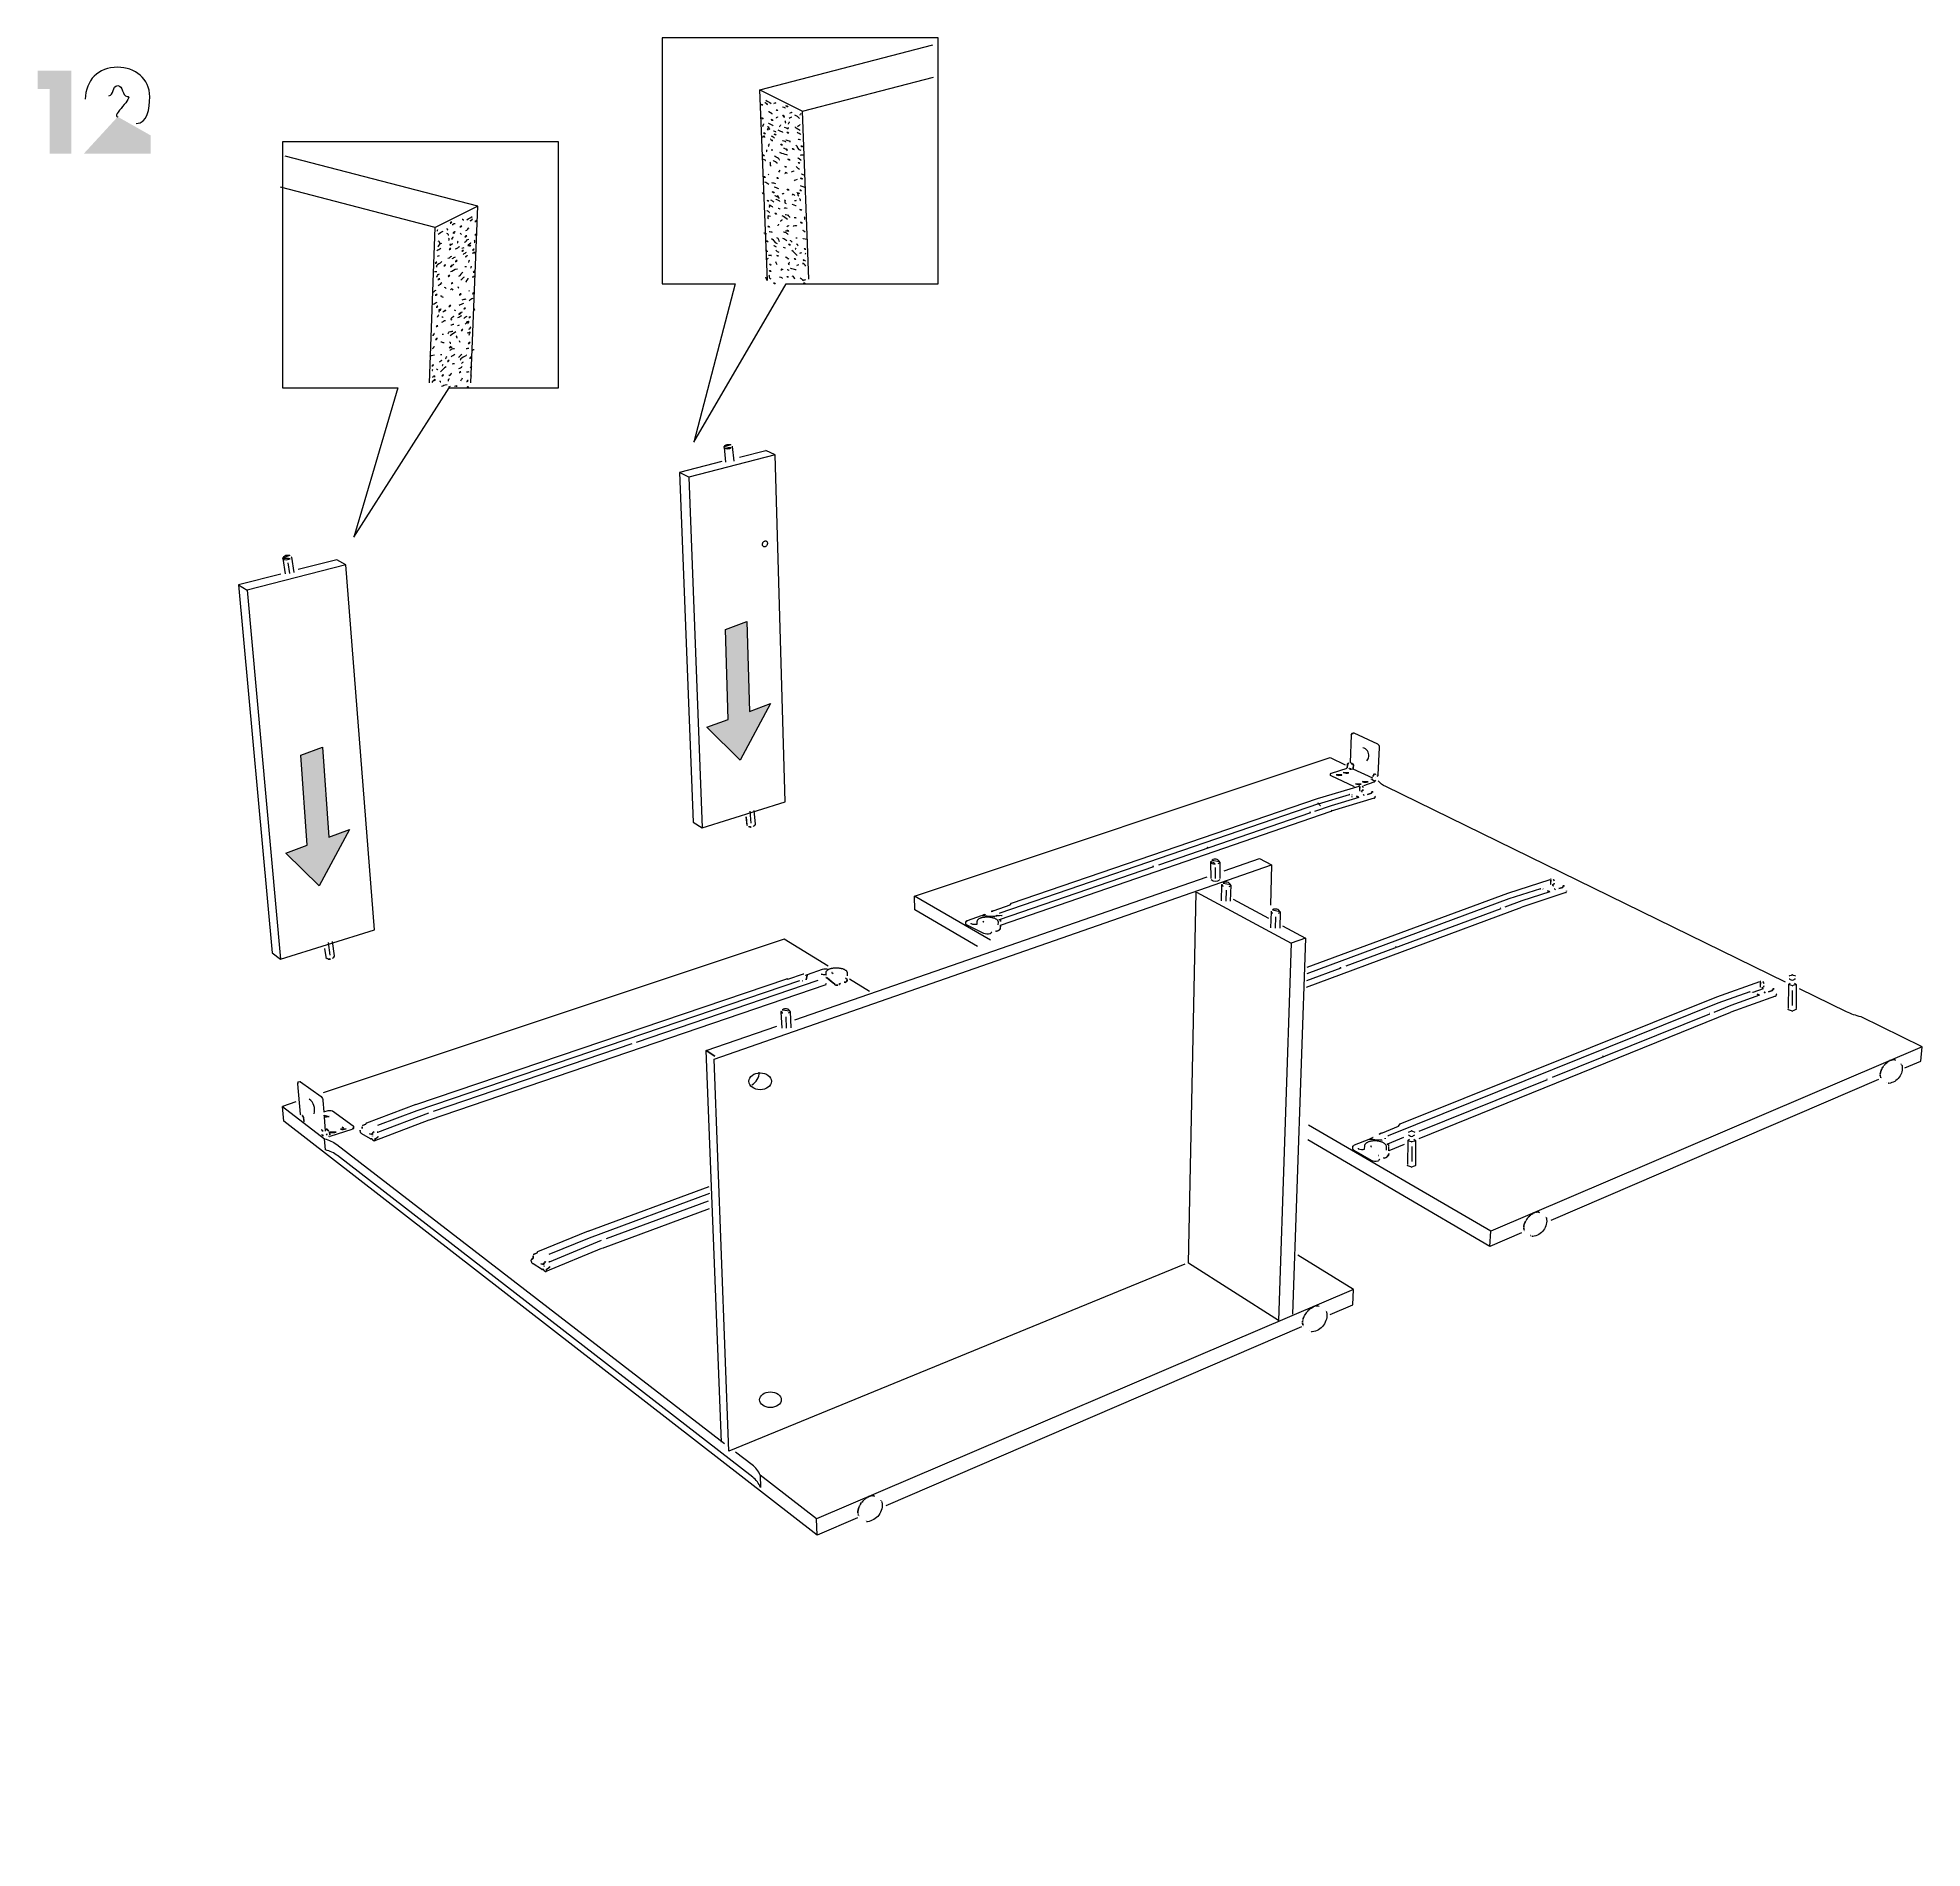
# Model space of a CAD drawing. Header units: metres. Extents: x -30.9 to 24.7, y -10.3 to 6.8.
# Drawn here: x 20.587 to 23.652, y 2.033 to 4.978 of the extents above; entities that cross this region are included whole.
import ezdxf

# ---------------------------------------------------------------- set-up
doc = ezdxf.new("R2010")
doc.units = ezdxf.units.M
doc.header["$MEASUREMENT"] = 0
doc.layers.add('PDF_Working_Num_Penna__2_Num_Penna__2', color=7, linetype='Continuous', lineweight=18, true_color=0xc6c8ca)
doc.layers.add('PDF_Working_Num_Penna__7_Num_Penna__7', color=7, linetype='Continuous', lineweight=18)
doc.styles.add('GENERATED_STYLE_1', font='')
doc.styles.get('GENERATED_STYLE_1').set_extended_font_data('Arial')

msp = doc.modelspace()

# ---------------------------------------------------------------- hatches: boundary and pattern name
at = {"layer": 'PDF_Working_Num_Penna__7_Num_Penna__7', "linetype": 'Continuous', "lineweight": 18}
for points in [[(20.6066, 4.8945), (20.6066, 4.789), (20.6418, 4.789), (20.6418, 4.9242), (20.5873, 4.9242), (20.5873, 4.8945)], [(20.7174, 4.8491), (20.6622, 4.789), (20.7709, 4.789), (20.7709, 4.8188)], [(21.7447, 3.8821), (21.7404, 4.0283), (21.7055, 4.0154), (21.7097, 3.8689), (21.6751, 3.8562), (21.7293, 3.8029), (21.7788, 3.8947)], [(21.0605, 3.6774), (21.0502, 3.8236), (21.0153, 3.8107), (21.0254, 3.6643), (20.9909, 3.6515), (21.0451, 3.5982), (21.0945, 3.6901)]]:
    msp.add_hatch(color=7, dxfattribs=at).paths.add_polyline_path(points)

# ---------------------------------------------------------------- linework, layer by layer
at = {"layer": 'PDF_Working_Num_Penna__2_Num_Penna__2', "color": 9, "linetype": 'Continuous', "lineweight": 18, "true_color": 0xc6c8ca}
for centre, radius, start, end in [((21.5455, 4.9333), 0.3021, 324.812, 325.4985), ((21.7744, 4.699), 0.043, 72.0605, 81.0936), ((21.5191, 4.7442), 0.3021, 214.5015, 215.188), ((21.2898, 4.5112), 0.0416, 98.7586, 108.0873)]:
    msp.add_arc(centre, radius, start, end, dxfattribs=at)
for points in [[(21.7871, 4.872), (21.7899, 4.872), (21.782, 4.8702), (21.785, 4.8702)], [(21.8279, 4.8545), (21.8291, 4.8545), (21.8256, 4.8521), (21.8269, 4.8521)], [(21.7831, 4.8341), (21.7856, 4.8341), (21.7728, 4.8391), (21.7764, 4.8391)], [(21.8268, 4.8265), (21.8285, 4.8265), (21.8153, 4.8327), (21.82, 4.8327)], [(21.8274, 4.8114), (21.8284, 4.8114), (21.8227, 4.8125), (21.824, 4.8125)], [(21.8036, 4.8078), (21.8061, 4.8078), (21.7964, 4.8106), (21.7981, 4.8106)], [(21.8286, 4.7777), (21.8302, 4.7777), (21.8209, 4.7828), (21.8241, 4.7828)], [(21.8221, 4.7472), (21.8246, 4.7472), (21.8143, 4.7448), (21.8179, 4.7448)], [(21.7787, 4.6867), (21.7808, 4.6867), (21.773, 4.6884), (21.7745, 4.6884)], [(21.7745, 4.6884), (21.7758, 4.6884), (21.7733, 4.6831), (21.7756, 4.6831)], [(21.7941, 4.7115), (21.7968, 4.7115), (21.7851, 4.7149), (21.7875, 4.7149)], [(21.808, 4.6886), (21.8114, 4.6886), (21.8009, 4.6897), (21.8025, 4.6897)], [(21.8103, 4.6852), (21.8114, 4.6852), (21.8063, 4.6886), (21.808, 4.6886)], [(21.2366, 4.6653), (21.2378, 4.6653), (21.2362, 4.663), (21.2376, 4.663)], [(21.2775, 4.6828), (21.2803, 4.6828), (21.2766, 4.6811), (21.2796, 4.6811)], [(21.8081, 4.6625), (21.8092, 4.6625), (21.8014, 4.6635), (21.8035, 4.6635)], [(21.8056, 4.6653), (21.8075, 4.6653), (21.8072, 4.6625), (21.8081, 4.6625)], [(21.8351, 4.6614), (21.8363, 4.6614), (21.8291, 4.6648), (21.8317, 4.6648)], [(21.2378, 4.6374), (21.2395, 4.6374), (21.2397, 4.6436), (21.2445, 4.6436)], [(21.2815, 4.6449), (21.284, 4.6449), (21.2846, 4.65), (21.2882, 4.65)], [(21.7887, 4.6526), (21.7927, 4.6526), (21.7916, 4.6463), (21.7933, 4.6463)], [(21.8206, 4.6424), (21.823, 4.6424), (21.8224, 4.639), (21.824, 4.639)], [(21.8287, 4.6281), (21.8302, 4.6281), (21.8256, 4.6269), (21.8266, 4.6269)], [(21.2372, 4.6223), (21.2382, 4.6223), (21.2392, 4.6233), (21.2405, 4.6233)], [(21.261, 4.6187), (21.2635, 4.6187), (21.2648, 4.6214), (21.2665, 4.6214)], [(21.78, 4.6233), (21.7832, 4.6233), (21.7743, 4.6237), (21.7757, 4.6237)], [(21.7994, 4.5999), (21.8013, 4.5999), (21.7953, 4.6014), (21.7961, 4.6014)], [(21.7961, 4.6014), (21.7967, 4.6014), (21.7953, 4.5993), (21.7961, 4.5993)], [(21.2359, 4.5885), (21.2375, 4.5885), (21.2373, 4.5936), (21.2405, 4.5936)], [(21.7758, 4.5917), (21.7775, 4.5917), (21.7754, 4.5854), (21.7792, 4.5854)], [(21.2424, 4.5581), (21.2449, 4.5581), (21.243, 4.5556), (21.2467, 4.5556)], [(21.2704, 4.5224), (21.2731, 4.5224), (21.2746, 4.5257), (21.277, 4.5257)], [(21.2294, 4.4723), (21.2307, 4.4723), (21.2302, 4.4757), (21.2328, 4.4757)], [(21.2542, 4.496), (21.2553, 4.496), (21.2548, 4.4995), (21.2565, 4.4995)], [(21.2589, 4.4761), (21.2608, 4.4761), (21.2557, 4.4733), (21.2565, 4.4733)], [(21.2565, 4.4995), (21.2599, 4.4995), (21.2604, 4.5005), (21.262, 4.5005)], [(21.2565, 4.4733), (21.2576, 4.4733), (21.2589, 4.4743), (21.261, 4.4743)], [(21.2858, 4.4975), (21.2879, 4.4975), (21.2886, 4.4992), (21.2901, 4.4992)], [(21.2901, 4.4992), (21.2914, 4.4992), (21.2866, 4.4939), (21.2889, 4.4939)], [(21.244, 4.4533), (21.2464, 4.4533), (21.239, 4.4499), (21.2406, 4.4499)], [(21.2758, 4.4634), (21.2798, 4.4634), (21.2696, 4.4572), (21.2713, 4.4572)], [(21.2358, 4.4389), (21.2373, 4.4389), (21.237, 4.4377), (21.2379, 4.4377)], [(21.2845, 4.4341), (21.2877, 4.4341), (21.2876, 4.4346), (21.2889, 4.4346)], [(21.2652, 4.4108), (21.2672, 4.4108), (21.2676, 4.4122), (21.2684, 4.4122)], [(21.2684, 4.4122), (21.269, 4.4122), (21.2676, 4.4101), (21.2684, 4.4101)]]:
    msp.add_open_spline(points, degree=3, dxfattribs=at)
at = {"layer": 'PDF_Working_Num_Penna__7_Num_Penna__7', "color": 7, "linetype": 'Continuous', "lineweight": 18, "flags": 128}
for points in [[(22.0515, 4.9777), (21.6026, 4.9777), (21.6026, 4.5775), (21.7211, 4.5775), (21.6541, 4.3196), (21.8045, 4.5775), (22.0515, 4.5775)], [(20.9851, 4.4081), (21.1727, 4.4081), (21.1011, 4.1651), (21.2562, 4.4081), (21.4341, 4.4081), (21.4341, 4.8083), (20.9851, 4.8083)], [(21.7738, 4.1555), (21.7738, 4.1547), (21.7736, 4.1538), (21.7734, 4.153), (21.773, 4.1522), (21.7725, 4.1515), (21.7719, 4.1509), (21.7713, 4.1503), (21.7706, 4.15), (21.7699, 4.1497), (21.7692, 4.1496), (21.7684, 4.1496), (21.7678, 4.1498), (21.7672, 4.1501), (21.7666, 4.1505), (21.7662, 4.151), (21.7659, 4.1517), (21.7657, 4.1525), (21.7656, 4.1533), (21.7657, 4.1541), (21.7658, 4.155), (21.7661, 4.1558), (21.7665, 4.1566), (21.7669, 4.1573), (21.7676, 4.1579), (21.7682, 4.1584), (21.7688, 4.1588), (21.7696, 4.1591), (21.7703, 4.1592), (21.771, 4.1592), (21.7717, 4.159), (21.7723, 4.1587), (21.7728, 4.1583), (21.7732, 4.1577), (21.7735, 4.157), (21.7738, 4.1563)], [(21.7447, 3.8821), (21.7788, 3.8947), (21.7293, 3.8029), (21.6751, 3.8562), (21.7097, 3.8689), (21.7055, 4.0154), (21.7404, 4.0283)], [(22.7245, 3.846), (22.7241, 3.8458), (22.7238, 3.8456), (22.7235, 3.8452), (22.7232, 3.8447), (22.7231, 3.8442), (22.7229, 3.8437)], [(22.726, 3.8459), (22.7256, 3.846), (22.7252, 3.8461), (22.7249, 3.8461)], [(21.0605, 3.6774), (21.0945, 3.6901), (21.0451, 3.5982), (20.9909, 3.6515), (21.0254, 3.6643), (21.0153, 3.8107), (21.0502, 3.8236)], [(22.7167, 3.7948), (22.7165, 3.7906), (22.7165, 3.7904), (22.7164, 3.7901)], [(22.7167, 3.7948), (22.7168, 3.7954), (22.7169, 3.7959), (22.7171, 3.7965), (22.7174, 3.797), (22.7178, 3.7974), (22.7181, 3.7978), (22.7186, 3.7981)], [(22.7195, 3.7892), (22.7194, 3.789), (22.7193, 3.7888)], [(22.7205, 3.789), (22.7203, 3.7889), (22.7201, 3.7888), (22.7201, 3.7885)], [(22.7206, 3.7881), (22.7208, 3.7885), (22.721, 3.7889), (22.7211, 3.7894), (22.7211, 3.7898)], [(22.723, 3.7879), (22.7226, 3.7878), (22.7223, 3.7878), (22.7219, 3.7878), (22.7215, 3.7878), (22.7212, 3.7879), (22.7209, 3.788)], [(22.7241, 3.7976), (22.724, 3.7962)], [(22.724, 3.7962), (22.7241, 3.7966), (22.7242, 3.7969), (22.7244, 3.7971), (22.7246, 3.7972), (22.7248, 3.7972), (22.7251, 3.7971)], [(22.7253, 3.7966), (22.725, 3.7963), (22.7247, 3.7959), (22.7244, 3.7957)], [(22.7256, 3.7969), (22.7254, 3.7968)], [(22.7256, 3.7969), (22.7258, 3.7968), (22.726, 3.7965), (22.7262, 3.7962), (22.7264, 3.7958), (22.7265, 3.7955)], [(22.7265, 3.7951), (22.7263, 3.7896), (22.7262, 3.7893), (22.7261, 3.7891), (22.7259, 3.7888)], [(22.7562, 3.7722), (22.756, 3.7721), (22.7558, 3.772), (22.7558, 3.7717), (22.7562, 3.7714)], [(22.7576, 3.771), (22.7572, 3.771), (22.7569, 3.7711)], [(22.7603, 3.7692), (22.7573, 3.7706), (22.7575, 3.7708), (22.7576, 3.7711), (22.7577, 3.7713)], [(22.7601, 3.779), (22.7597, 3.7788), (22.7593, 3.7785), (22.7589, 3.7781), (22.7585, 3.7777), (22.7582, 3.7772), (22.758, 3.7766), (22.7579, 3.7761)], [(22.7598, 3.7795), (22.7598, 3.7798), (22.7599, 3.7801), (22.7601, 3.7803), (22.7603, 3.7805), (22.7606, 3.7805), (22.7608, 3.7804)], [(22.7605, 3.7672), (22.7609, 3.7676), (22.7612, 3.7679), (22.7616, 3.7684), (22.7618, 3.7688), (22.7621, 3.7694), (22.7622, 3.7699), (22.7622, 3.7704)], [(22.7614, 3.7801), (22.7617, 3.7799), (22.7619, 3.7796)], [(22.7623, 3.7801), (22.7623, 3.7799), (22.7621, 3.7797)], [(22.7624, 3.7749), (22.7624, 3.7751), (22.7625, 3.7753)], [(22.765, 3.7782), (22.7652, 3.7784), (22.7652, 3.7786)], [(22.7203, 3.7469), (22.7205, 3.7469), (22.7208, 3.7469)], [(22.724, 3.7464), (22.7244, 3.7462)], [(22.7241, 3.7432), (22.7243, 3.7433), (22.7245, 3.7434)], [(22.7314, 3.7439), (22.732, 3.7437), (22.7327, 3.7434), (22.7333, 3.7432), (22.7341, 3.743), (22.7349, 3.7428)], [(22.7372, 3.7607), (22.7368, 3.7607), (22.7365, 3.7607), (22.7362, 3.7607)], [(22.7368, 3.7599), (22.7362, 3.754), (22.7362, 3.7538), (22.7363, 3.7535), (22.7364, 3.7534), (22.7366, 3.7532), (22.7368, 3.7531)], [(22.7398, 3.7522), (22.7394, 3.7524), (22.739, 3.7526)], [(22.7398, 3.7522), (22.7397, 3.7524), (22.7397, 3.7526), (22.7399, 3.7529), (22.74, 3.753)], [(22.7398, 3.7522), (22.74, 3.7518), (22.7402, 3.7515), (22.7405, 3.7512), (22.7409, 3.751)], [(22.7423, 3.7583), (22.7423, 3.7587), (22.7421, 3.7591), (22.7419, 3.7595), (22.7416, 3.7598), (22.7411, 3.7601), (22.7406, 3.7603)], [(22.742, 3.755), (22.7418, 3.753)], [(22.744, 3.7452), (22.7439, 3.7455), (22.7436, 3.7459), (22.7433, 3.7462), (22.7429, 3.7464), (22.7424, 3.7467)], [(22.7558, 3.7488), (22.7497, 3.747)], [(22.756, 3.7498), (22.7558, 3.7488)], [(22.7582, 3.751), (22.7563, 3.751), (22.7561, 3.7508), (22.7561, 3.7505), (22.756, 3.7502)], [(22.7582, 3.751), (22.7583, 3.7507)], [(22.7605, 3.741), (22.7609, 3.7411), (22.7612, 3.7414), (22.7615, 3.7417), (22.7617, 3.7421), (22.7618, 3.7425)], [(22.7619, 3.743), (22.7619, 3.7433), (22.7619, 3.7435), (22.7618, 3.7437), (22.7616, 3.7439)], [(22.6562, 3.7185), (22.6563, 3.7183)], [(22.6564, 3.7181), (22.6569, 3.7178)], [(22.6698, 3.7316), (22.6695, 3.7319), (22.6693, 3.7322), (22.6692, 3.7326), (22.6691, 3.733), (22.6691, 3.7333)], [(22.6738, 3.728), (22.6735, 3.7281)], [(22.6903, 3.7196), (22.6907, 3.7198), (22.691, 3.72), (22.6913, 3.7203), (22.6915, 3.7207), (22.6916, 3.7211), (22.6917, 3.7215)], [(22.4893, 3.6611), (22.4893, 3.6609)], [(22.4895, 3.6606), (22.4899, 3.6604)], [(22.4009, 3.6307), (22.401, 3.6304)], [(22.4011, 3.6302), (22.4015, 3.63)], [(23.0307, 3.5937), (23.031, 3.5937), (23.0312, 3.5937)], [(23.0345, 3.5932), (23.0349, 3.593)], [(23.0421, 3.5904), (23.0427, 3.5902), (23.0433, 3.5899), (23.044, 3.5896), (23.0448, 3.5894), (23.0456, 3.5892)], [(23.0479, 3.6089), (23.0476, 3.6089), (23.0472, 3.6089), (23.0469, 3.6089)], [(23.0475, 3.608), (23.047, 3.6015), (23.047, 3.6013), (23.047, 3.601), (23.0472, 3.6008), (23.0473, 3.6007), (23.0476, 3.6006)], [(23.0506, 3.5995), (23.0502, 3.5998), (23.0498, 3.6)], [(23.0506, 3.5995), (23.0505, 3.5998), (23.0505, 3.6), (23.0507, 3.6003), (23.0508, 3.6005)], [(23.0506, 3.5995), (23.0508, 3.5991), (23.051, 3.5987), (23.0513, 3.5984), (23.0517, 3.5982)], [(23.0531, 3.6062), (23.0531, 3.6067), (23.053, 3.6072), (23.0527, 3.6076), (23.0524, 3.6079), (23.052, 3.6082), (23.0515, 3.6084)], [(23.0528, 3.6027), (23.0526, 3.6004)], [(23.0549, 3.5919), (23.0548, 3.5922), (23.0545, 3.5926), (23.0542, 3.5929), (23.0538, 3.5932), (23.0533, 3.5935)], [(23.067, 3.5958), (23.0607, 3.5938)], [(23.0671, 3.5969), (23.067, 3.5958)], [(23.0693, 3.5982), (23.0674, 3.5982), (23.0672, 3.598), (23.0672, 3.5977), (23.0671, 3.5974)], [(23.0693, 3.5982), (23.0694, 3.5979)], [(23.0717, 3.5872), (23.0721, 3.5874), (23.0724, 3.5876), (23.0727, 3.588), (23.0729, 3.5884), (23.073, 3.5888)], [(23.0731, 3.5895), (23.0731, 3.5897), (23.0731, 3.59), (23.073, 3.5902), (23.0728, 3.5904)], [(22.1401, 3.5573), (22.1393, 3.5572), (22.1385, 3.5569), (22.1378, 3.5566)], [(22.197, 3.5594), (22.1969, 3.5596)], [(22.9655, 3.5625), (22.9656, 3.5623)], [(22.9657, 3.562), (22.9662, 3.5618)], [(22.0985, 3.5415), (22.0978, 3.5412), (22.0972, 3.5409), (22.0967, 3.5406), (22.0963, 3.5403), (22.096, 3.5399), (22.0958, 3.5395)], [(22.1253, 3.5509), (22.1245, 3.5505), (22.1236, 3.5501), (22.1227, 3.5498)], [(22.1244, 3.541), (22.1244, 3.5406), (22.1245, 3.5402), (22.1248, 3.5398), (22.1252, 3.5395), (22.1257, 3.5391)], [(22.1253, 3.5509), (22.1257, 3.5511), (22.1262, 3.5512), (22.1265, 3.5513), (22.1268, 3.5514), (22.1272, 3.5516)], [(22.1276, 3.5518), (22.128, 3.552)], [(22.1425, 3.5487), (22.1473, 3.5504), (22.1542, 3.5501), (22.1546, 3.5501), (22.155, 3.5501), (22.1553, 3.5501)], [(22.1452, 3.5245), (22.1444, 3.5249), (22.1446, 3.5249)], [(22.1444, 3.5249), (22.1449, 3.5246)], [(22.1486, 3.5251), (22.1468, 3.5245), (22.1464, 3.5244), (22.1459, 3.5243), (22.1455, 3.5244)], [(22.1473, 3.5504), (22.1473, 3.5506)], [(22.1523, 3.5284), (22.1521, 3.5279), (22.1517, 3.5274), (22.1513, 3.5268), (22.1508, 3.5264), (22.1503, 3.526), (22.1498, 3.5256), (22.1492, 3.5253)], [(22.1505, 3.5429), (22.1505, 3.5432), (22.1507, 3.5434), (22.1509, 3.5435)], [(22.1515, 3.5541), (22.1513, 3.5539)], [(22.1523, 3.5284), (22.1524, 3.5287), (22.1525, 3.5291), (22.1525, 3.5294), (22.1525, 3.5298), (22.1526, 3.5302), (22.1526, 3.5306), (22.1526, 3.5342)], [(22.1525, 3.5429), (22.1525, 3.5423), (22.1525, 3.5417), (22.1525, 3.541), (22.1526, 3.5403)], [(22.138, 3.5225), (22.1378, 3.5222), (22.1375, 3.5218), (22.1371, 3.5215)], [(22.138, 3.5225), (22.1381, 3.5227), (22.1383, 3.5228), (22.1385, 3.5229)], [(22.7956, 3.4994), (22.7956, 3.4992)], [(22.7958, 3.4989), (22.7962, 3.4986)], [(22.7056, 3.466), (22.7057, 3.4657)], [(22.7058, 3.4654), (22.7062, 3.4652)], [(21.8062, 3.4468), (21.8058, 3.4469), (21.8054, 3.4469)], [(21.8065, 3.446), (21.8065, 3.4467)], [(21.8302, 3.4437), (21.8307, 3.4436)], [(21.836, 3.453), (21.8361, 3.4528), (21.8363, 3.4527)], [(21.8361, 3.453), (21.8382, 3.4537)], [(21.8384, 3.4529), (21.8368, 3.4454)], [(21.8382, 3.4537), (21.8384, 3.4538)], [(21.8692, 3.4493), (21.8688, 3.4492)], [(21.869, 3.4382), (21.8692, 3.4383), (21.8693, 3.4385), (21.8694, 3.4388), (21.8695, 3.4391), (21.8695, 3.4395)], [(21.882, 3.4397), (21.8713, 3.4483), (21.8709, 3.4487), (21.8703, 3.4489), (21.8698, 3.4492)], [(21.8804, 3.4557), (21.8799, 3.456), (21.8794, 3.4564), (21.8791, 3.4567), (21.8788, 3.4571), (21.8786, 3.4575)], [(21.8832, 3.439), (21.8828, 3.4392), (21.8824, 3.4394)], [(21.8828, 3.4381), (21.883, 3.4379), (21.8833, 3.4378), (21.8835, 3.4377), (21.8838, 3.4376), (21.8841, 3.4375), (21.8844, 3.4374), (21.8847, 3.4371), (21.8851, 3.4369), (21.8855, 3.4367)], [(21.886, 3.4366), (21.8865, 3.4366), (21.8869, 3.4367), (21.8875, 3.4368), (21.888, 3.4369)], [(21.8899, 3.4376), (21.8903, 3.4377), (21.8908, 3.438), (21.8912, 3.4383), (21.8916, 3.4387), (21.8919, 3.4391), (21.8924, 3.4397)], [(21.8988, 3.4419), (21.8995, 3.4416), (21.8999, 3.4414)], [(21.8995, 3.4416), (21.8994, 3.4417)], [(21.9013, 3.4416), (21.9011, 3.4414), (21.9008, 3.4414), (21.9004, 3.4413)], [(21.9007, 3.448), (21.9012, 3.4477), (21.9018, 3.4474), (21.9024, 3.447), (21.9028, 3.4466), (21.9031, 3.4462), (21.9032, 3.4458)], [(21.9033, 3.4453), (21.9032, 3.4437), (21.9031, 3.4433), (21.903, 3.4429), (21.9027, 3.4426), (21.9023, 3.4422), (21.9018, 3.4418)], [(23.3888, 3.4427), (23.3884, 3.4427), (23.388, 3.4427), (23.3877, 3.4427)], [(23.3884, 3.4418), (23.3878, 3.4346), (23.3878, 3.4343), (23.3879, 3.434), (23.388, 3.4338), (23.3882, 3.4336), (23.3884, 3.4335)], [(23.3915, 3.4324), (23.391, 3.4326), (23.3907, 3.4328)], [(23.3915, 3.4324), (23.3914, 3.4327), (23.3914, 3.4329), (23.3915, 3.4331), (23.3916, 3.4332), (23.3917, 3.4334), (23.3919, 3.4334)], [(23.3941, 3.4397), (23.394, 3.4403), (23.3939, 3.4408), (23.3936, 3.4412), (23.3933, 3.4417), (23.3929, 3.442), (23.3924, 3.4422)], [(23.3937, 3.4358), (23.3935, 3.4333)], [(23.3713, 3.4259), (23.3715, 3.4259), (23.3718, 3.4259)], [(23.3751, 3.4253), (23.3755, 3.4251)], [(23.3828, 3.4223), (23.3834, 3.422), (23.3841, 3.4217), (23.3848, 3.4214), (23.3856, 3.4212), (23.3864, 3.421)], [(23.3959, 3.4239), (23.3957, 3.4243), (23.3955, 3.4247), (23.3951, 3.425), (23.3947, 3.4254), (23.3942, 3.4257)], [(23.4081, 3.4283), (23.4017, 3.426)], [(23.4082, 3.4295), (23.4081, 3.4283)], [(23.4105, 3.4309), (23.4085, 3.4309), (23.4084, 3.4307), (23.4083, 3.4304), (23.4083, 3.4299)], [(23.4105, 3.4309), (23.4106, 3.4306)], [(23.4129, 3.4187), (23.4133, 3.4189), (23.4136, 3.4192), (23.4139, 3.4196), (23.4141, 3.42), (23.4143, 3.4205)], [(23.4144, 3.4212), (23.4144, 3.4215), (23.4143, 3.4218), (23.4142, 3.422), (23.4141, 3.4223)], [(23.305, 3.3914), (23.3051, 3.3912)], [(23.3052, 3.3909), (23.3057, 3.3906)], [(21.6743, 3.3304), (21.6883, 3.3212)], [(23.1323, 3.3217), (23.1323, 3.3213)], [(23.1325, 3.321), (23.1329, 3.3208)], [(23.5936, 3.3105), (23.5934, 3.3105), (23.5931, 3.3103), (23.593, 3.3101), (23.5929, 3.3099), (23.5923, 3.3094)], [(23.5942, 3.311), (23.5939, 3.3108)], [(23.5954, 3.3119), (23.5952, 3.312), (23.595, 3.3118), (23.5947, 3.3116), (23.5946, 3.3114), (23.5944, 3.3112)], [(23.5972, 3.3131), (23.597, 3.3132), (23.5968, 3.3131), (23.5966, 3.3129), (23.5964, 3.3126), (23.5959, 3.3123)], [(23.599, 3.3142), (23.5988, 3.3142), (23.5986, 3.3141), (23.5984, 3.314), (23.5982, 3.3137), (23.5977, 3.3134)], [(23.6007, 3.3149), (23.6004, 3.3149), (23.6001, 3.3146), (23.5995, 3.3143)], [(23.6024, 3.3154), (23.6022, 3.3154), (23.602, 3.3154), (23.6018, 3.3151), (23.6013, 3.315)], [(23.604, 3.3157), (23.6037, 3.3156), (23.6035, 3.3155), (23.603, 3.3154)], [(23.6055, 3.3157), (23.6052, 3.3156), (23.605, 3.3155), (23.6046, 3.3155)], [(23.6069, 3.3154), (23.6065, 3.3153), (23.6061, 3.3153)], [(23.6069, 3.3154), (23.6077, 3.3148), (23.6079, 3.3149)], [(21.011, 3.2794), (21.0107, 3.2792), (21.0105, 3.279), (21.0103, 3.2786), (21.0101, 3.2782), (21.0101, 3.2776), (21.01, 3.277)], [(23.0408, 3.2847), (23.0409, 3.2844)], [(23.041, 3.2841), (23.0415, 3.2838)], [(23.583, 3.2924), (23.5829, 3.2925), (23.583, 3.2927), (23.583, 3.293)], [(23.5829, 3.2906), (23.5829, 3.2911)], [(23.5829, 3.2906), (23.5831, 3.2901)], [(23.583, 3.2924), (23.5831, 3.2918)], [(23.5831, 3.289), (23.583, 3.2891), (23.583, 3.2894)], [(23.5831, 3.289), (23.5832, 3.2888), (23.5833, 3.2885)], [(23.5842, 3.2971), (23.584, 3.2969), (23.5839, 3.2966), (23.5839, 3.2964), (23.5839, 3.2962), (23.5837, 3.2957), (23.5836, 3.2951), (23.5834, 3.2949), (23.5833, 3.2946), (23.5833, 3.2944), (23.5834, 3.2942), (23.5833, 3.2937)], [(23.5834, 3.2876), (23.5833, 3.2877), (23.5834, 3.2879)], [(23.5834, 3.2876), (23.5837, 3.2873), (23.5839, 3.287)], [(23.584, 3.2863), (23.5839, 3.2866)], [(23.5849, 3.2991), (23.5848, 3.2989), (23.5846, 3.2987), (23.5846, 3.2985), (23.5846, 3.2983), (23.5844, 3.2977)], [(23.5848, 3.2853), (23.5847, 3.2855)], [(23.585, 3.2992), (23.5853, 3.2998)], [(23.5856, 3.3003), (23.5856, 3.3006), (23.5857, 3.3008), (23.5859, 3.3011)], [(23.5873, 3.3033), (23.5871, 3.3031), (23.5869, 3.3029), (23.5867, 3.3027), (23.5868, 3.3024), (23.5864, 3.3018)], [(23.5887, 3.3053), (23.5884, 3.3051), (23.5883, 3.3049), (23.5881, 3.3047), (23.588, 3.3044), (23.5877, 3.3038)], [(23.5902, 3.3072), (23.59, 3.307), (23.5898, 3.3069), (23.5896, 3.3066), (23.5895, 3.3063), (23.5891, 3.3059)], [(23.5918, 3.3089), (23.5917, 3.3089), (23.5914, 3.3087), (23.5912, 3.3084), (23.5911, 3.3082), (23.5906, 3.3077)], [(23.6169, 3.3081), (23.6168, 3.3083)], [(23.5939, 3.2787), (23.5937, 3.2786)], [(23.5961, 3.2773), (23.5958, 3.2775)], [(23.5971, 3.2771), (23.5973, 3.2771)], [(21.0179, 3.2246), (21.0176, 3.2247), (21.0175, 3.2247), (21.0173, 3.2244), (21.0175, 3.2241), (21.0176, 3.224), (21.0178, 3.2238)], [(21.0193, 3.2221), (21.0192, 3.2224), (21.0192, 3.2228), (21.019, 3.2232), (21.0189, 3.2235), (21.0185, 3.2235), (21.0181, 3.2236)], [(21.0189, 3.2235), (21.0187, 3.2238), (21.0185, 3.2241), (21.0183, 3.2242)], [(21.0193, 3.2221), (21.0199, 3.2152), (21.0203, 3.2147), (21.0205, 3.2144)], [(21.0606, 3.223), (21.0596, 3.2228), (21.0586, 3.2225), (21.0576, 3.2224), (21.0565, 3.2223), (21.0555, 3.2222), (21.0544, 3.2223), (21.0534, 3.2224), (21.0532, 3.2254)], [(21.0606, 3.223), (21.061, 3.2232)], [(21.0492, 3.2016), (21.049, 3.2017), (21.0488, 3.2017), (21.0486, 3.2016), (21.0486, 3.2014), (21.0485, 3.201)], [(21.0492, 3.2016), (21.0497, 3.2012), (21.0499, 3.201), (21.05, 3.2008), (21.0502, 3.2006), (21.0504, 3.2003), (21.0506, 3.1999), (21.0508, 3.1997), (21.0509, 3.1996), (21.0511, 3.1994)], [(21.0492, 3.1938), (21.0494, 3.1934), (21.0497, 3.193)], [(21.05, 3.1927), (21.0504, 3.1925), (21.0508, 3.1923), (21.0513, 3.1922), (21.0519, 3.1923)], [(21.0562, 3.1936), (21.0567, 3.1937), (21.0571, 3.1938), (21.0576, 3.1938), (21.0579, 3.1934)], [(21.0608, 3.2001), (21.0583, 3.202), (21.0579, 3.2023), (21.0574, 3.2024), (21.0569, 3.2025), (21.0564, 3.2025)], [(21.0576, 3.1938), (21.0574, 3.1942), (21.0573, 3.1948)], [(21.0609, 3.1911), (21.0613, 3.1908), (21.0619, 3.1906)], [(21.0618, 3.1983), (21.0622, 3.1936), (21.0623, 3.1934), (21.0625, 3.1932)], [(21.0824, 3.2058), (21.0844, 3.2046)], [(21.101, 3.2045), (21.101, 3.2041), (21.1008, 3.2037), (21.1005, 3.2034), (21.1001, 3.2031), (21.0996, 3.2027), (21.099, 3.2024)], [(21.1116, 3.2004), (21.1116, 3.2006), (21.1117, 3.2008)], [(21.1148, 3.2034), (21.1148, 3.2039), (21.1148, 3.2044), (21.1148, 3.2049), (21.1148, 3.2054), (21.1148, 3.2058), (21.1148, 3.2062), (21.1148, 3.2065)], [(21.1153, 3.2086), (21.1209, 3.2108)], [(21.1217, 3.2125), (21.1214, 3.2123), (21.1212, 3.2121), (21.1211, 3.2119), (21.121, 3.2116), (21.1209, 3.2112)], [(21.1275, 3.1948), (21.1268, 3.1951)], [(21.1317, 3.1953), (21.1318, 3.1939), (21.1308, 3.194), (21.1299, 3.1942), (21.129, 3.1943), (21.1282, 3.1945)], [(21.1282, 3.187), (21.1286, 3.1868), (21.1289, 3.1867), (21.1293, 3.1867)], [(21.1296, 3.1867), (21.1304, 3.187), (21.1301, 3.187)], [(21.1332, 3.1841), (21.1328, 3.1843), (21.1324, 3.1847), (21.132, 3.1851), (21.1317, 3.1856), (21.1313, 3.1861), (21.1312, 3.1864), (21.1309, 3.1867), (21.1306, 3.1869)], [(21.1317, 3.1953), (21.1317, 3.1958)], [(21.1318, 3.191), (21.1318, 3.1913), (21.1319, 3.1916), (21.1319, 3.1918)], [(21.1319, 3.1961), (21.1324, 3.1972), (21.1327, 3.1975), (21.133, 3.1978), (21.1334, 3.198), (21.1338, 3.1981), (21.1343, 3.1982)], [(21.1402, 3.1896), (21.1358, 3.186), (21.1357, 3.1863), (21.1357, 3.1865), (21.1355, 3.1868)], [(21.1403, 3.1979), (21.1401, 3.1978), (21.1398, 3.1978), (21.1395, 3.1978)], [(21.1402, 3.1896), (21.1405, 3.1899), (21.1407, 3.1902), (21.1409, 3.1906), (21.141, 3.1909)], [(22.7557, 3.1877), (22.7548, 3.1872), (22.7538, 3.1867), (22.7529, 3.1863)], [(22.7557, 3.1877), (22.7561, 3.1879), (22.7565, 3.188), (22.7569, 3.1882), (22.7572, 3.1883), (22.7576, 3.1886)], [(22.758, 3.1888), (22.7585, 3.1891)], [(22.771, 3.1955), (22.7701, 3.1953), (22.7693, 3.195), (22.7686, 3.1946)], [(22.7784, 3.1878), (22.7784, 3.1874), (22.7784, 3.1871)], [(22.7828, 3.1916), (22.7825, 3.1914)], [(21.1296, 3.1867), (21.1298, 3.1868)], [(21.1332, 3.1841), (21.1336, 3.1838), (21.134, 3.1837), (21.1344, 3.1837)], [(21.1348, 3.1838), (21.1351, 3.1839), (21.1353, 3.1842), (21.1355, 3.1845), (21.1357, 3.1849), (21.1358, 3.1854)], [(22.7279, 3.1763), (22.7272, 3.1759), (22.7265, 3.1755), (22.726, 3.1751), (22.7256, 3.1747), (22.7253, 3.1743), (22.7251, 3.1738)], [(22.7547, 3.1756), (22.7547, 3.1752), (22.7548, 3.1747), (22.7551, 3.1742), (22.7555, 3.1738), (22.756, 3.1734)], [(22.767, 3.1596), (22.7673, 3.1597)], [(22.7798, 3.1563), (22.7779, 3.1555), (22.7775, 3.1554), (22.777, 3.1554), (22.7766, 3.1554)], [(22.7836, 3.1603), (22.7834, 3.1597), (22.783, 3.1591), (22.7826, 3.1585), (22.782, 3.1579), (22.7815, 3.1574), (22.7809, 3.157), (22.7803, 3.1566)], [(22.7817, 3.178), (22.7817, 3.1781), (22.7818, 3.1783), (22.782, 3.1786), (22.7821, 3.1787)], [(22.7836, 3.1603), (22.7837, 3.1608), (22.7837, 3.1611), (22.7838, 3.1616), (22.7838, 3.162), (22.7839, 3.1625), (22.7839, 3.163)], [(22.7838, 3.1779), (22.7838, 3.1772), (22.7838, 3.1765), (22.7838, 3.1757), (22.7839, 3.1748)], [(22.7688, 3.1531), (22.7685, 3.1528), (22.7682, 3.1524), (22.7679, 3.152)], [(22.7688, 3.1531), (22.7689, 3.1534), (22.7691, 3.1536), (22.7693, 3.1536)], [(22.7762, 3.1556), (22.7753, 3.1561), (22.7756, 3.1561)], [(22.7754, 3.1561), (22.7759, 3.1558)], [(23.0182, 3.0654), (23.018, 3.0655), (23.0178, 3.0654), (23.0176, 3.0652), (23.0174, 3.0649), (23.0168, 3.0645)], [(23.0201, 3.0665), (23.0199, 3.0665), (23.0197, 3.0664), (23.0194, 3.0663), (23.0192, 3.066), (23.0187, 3.0657)], [(23.0218, 3.0672), (23.0215, 3.0672), (23.0213, 3.0671), (23.0211, 3.0669), (23.0206, 3.0667)], [(23.0236, 3.0678), (23.0234, 3.0678), (23.0232, 3.0677), (23.0229, 3.0675), (23.0224, 3.0674)], [(23.0252, 3.0681), (23.0249, 3.068), (23.0247, 3.0678), (23.0241, 3.0677)], [(23.0268, 3.068), (23.0264, 3.068), (23.0263, 3.0679), (23.0259, 3.0679)], [(23.0282, 3.0677), (23.0278, 3.0677), (23.0277, 3.0676), (23.0274, 3.0677)], [(23.0282, 3.0677), (23.029, 3.0671), (23.0292, 3.0672)], [(23.0034, 3.0422), (23.0034, 3.0426)], [(23.0034, 3.0422), (23.0036, 3.0416)], [(23.0036, 3.044), (23.0035, 3.0442), (23.0035, 3.0443), (23.0036, 3.0446)], [(23.0036, 3.0405), (23.0035, 3.0407), (23.0035, 3.0409)], [(23.0036, 3.044), (23.0036, 3.0435)], [(23.0036, 3.0405), (23.0038, 3.0404), (23.0039, 3.04)], [(23.0042, 3.0468), (23.0039, 3.0466), (23.0039, 3.0463), (23.0038, 3.0461), (23.0039, 3.0459), (23.0038, 3.0453)], [(23.004, 3.039), (23.0039, 3.0392), (23.0039, 3.0394)], [(23.004, 3.039), (23.0043, 3.0388), (23.0044, 3.0385)], [(23.0048, 3.0489), (23.0046, 3.0487), (23.0045, 3.0484), (23.0044, 3.0482), (23.0045, 3.048), (23.0043, 3.0474)], [(23.0046, 3.0378), (23.0045, 3.038)], [(23.0055, 3.0509), (23.0053, 3.0507), (23.0052, 3.0505), (23.0052, 3.0503), (23.0052, 3.0501), (23.005, 3.0495)], [(23.0054, 3.0367), (23.0053, 3.0369)], [(23.0056, 3.051), (23.0059, 3.0516)], [(23.0062, 3.0522), (23.0062, 3.0524), (23.0063, 3.0527), (23.0065, 3.053)], [(23.008, 3.0552), (23.0078, 3.0551), (23.0075, 3.0549), (23.0074, 3.0546), (23.0074, 3.0543), (23.007, 3.0538)], [(23.0094, 3.0573), (23.0091, 3.0572), (23.009, 3.0569), (23.0088, 3.0567), (23.0087, 3.0564), (23.0084, 3.0558)], [(23.011, 3.0593), (23.0108, 3.0591), (23.0105, 3.059), (23.0103, 3.0587), (23.0103, 3.0584), (23.0098, 3.0579)], [(23.0127, 3.0611), (23.0125, 3.061), (23.0122, 3.0609), (23.012, 3.0606), (23.0119, 3.0603), (23.0114, 3.0598)], [(23.0144, 3.0627), (23.0142, 3.0627), (23.014, 3.0625), (23.0138, 3.0623), (23.0137, 3.0621), (23.0131, 3.0616)], [(23.0151, 3.0632), (23.0147, 3.063)], [(23.0163, 3.0642), (23.0161, 3.0642), (23.0159, 3.0641), (23.0156, 3.0638), (23.0155, 3.0636), (23.0153, 3.0634)], [(23.0385, 3.0603), (23.0384, 3.0604)], [(21.4, 3.0031), (21.3997, 3.0029), (21.3996, 3.0027), (21.3994, 3.0025), (21.3993, 3.0021), (21.3992, 3.0017)], [(23.0148, 3.0299), (23.0146, 3.0298)], [(23.0171, 3.0285), (23.0167, 3.0286)], [(23.0181, 3.0282), (23.0183, 3.0282)], [(21.3927, 2.9927), (21.3899, 2.9902), (21.3897, 2.9899)], [(21.393, 2.993), (21.3928, 2.9928)], [(21.393, 2.993), (21.393, 2.9936), (21.393, 2.9941), (21.393, 2.9947), (21.393, 2.9952), (21.393, 2.9957), (21.393, 2.9961), (21.393, 2.9964)], [(21.3931, 2.9985), (21.3933, 2.9988)], [(21.3935, 2.9988), (21.3992, 3.0012)], [(21.406, 2.9834), (21.4053, 2.9837)], [(21.4067, 2.9747), (21.4071, 2.9745), (21.4075, 2.9744), (21.4078, 2.9744)], [(21.4103, 2.984), (21.4104, 2.9825), (21.4094, 2.9825), (21.4085, 2.9827), (21.4076, 2.9829), (21.4068, 2.9831)], [(21.4082, 2.9744), (21.4083, 2.9745)], [(21.4118, 2.9715), (21.4114, 2.9718), (21.411, 2.9722), (21.4106, 2.9726), (21.4103, 2.9732), (21.41, 2.9738), (21.4098, 2.9741), (21.4095, 2.9744), (21.4092, 2.9746), (21.409, 2.9748), (21.4087, 2.9748)], [(21.4103, 2.984), (21.4104, 2.9845)], [(21.4104, 2.9792), (21.4105, 2.9795), (21.4105, 2.9798), (21.4105, 2.9801)], [(21.4105, 2.9849), (21.4111, 2.986), (21.4113, 2.9864), (21.4117, 2.9867), (21.4121, 2.987), (21.4125, 2.9872), (21.413, 2.9872)], [(21.4135, 2.9712), (21.4138, 2.9713), (21.414, 2.9716), (21.4143, 2.972), (21.4144, 2.9724), (21.4145, 2.9729)], [(21.419, 2.9777), (21.4145, 2.9737), (21.4145, 2.9739), (21.4144, 2.9742), (21.4142, 2.9745)], [(21.4192, 2.9869), (21.4189, 2.9868), (21.4186, 2.9868), (21.4183, 2.9868)], [(21.419, 2.9777), (21.4193, 2.978), (21.4196, 2.9783), (21.4197, 2.9787), (21.4199, 2.9791)], [(21.4118, 2.9715), (21.4123, 2.9712), (21.4127, 2.9711), (21.4131, 2.9711)], [(22.6574, 2.9112), (22.6572, 2.9112), (22.657, 2.9111), (22.6567, 2.9108), (22.6566, 2.9106), (22.6563, 2.9104)], [(22.6594, 2.9125), (22.6592, 2.9126), (22.659, 2.9125), (22.6588, 2.9123), (22.6586, 2.912), (22.658, 2.9116)], [(22.6614, 2.9137), (22.6612, 2.9137), (22.661, 2.9136), (22.6607, 2.9134), (22.6605, 2.9132), (22.66, 2.9128)], [(22.6633, 2.9145), (22.6629, 2.9144), (22.6627, 2.9143), (22.6626, 2.9141), (22.6619, 2.9139)], [(22.6651, 2.915), (22.6649, 2.9151), (22.6647, 2.915), (22.6644, 2.9147), (22.6639, 2.9146)], [(22.6669, 2.9153), (22.6665, 2.9153), (22.6663, 2.9151), (22.6658, 2.915)], [(22.6685, 2.9153), (22.6682, 2.9152), (22.668, 2.9151), (22.6676, 2.9151)], [(22.67, 2.915), (22.6697, 2.915), (22.6695, 2.9149), (22.6692, 2.9149)], [(22.67, 2.915), (22.6709, 2.9143), (22.6711, 2.9144)], [(22.6437, 2.8878), (22.6437, 2.8883)], [(22.6437, 2.8878), (22.6439, 2.8872)], [(22.6439, 2.8897), (22.6438, 2.8899), (22.6438, 2.8901), (22.6439, 2.8904)], [(22.6439, 2.886), (22.6438, 2.8862), (22.6438, 2.8865)], [(22.6439, 2.8897), (22.6439, 2.8892)], [(22.6439, 2.886), (22.6441, 2.8859), (22.6442, 2.8855)], [(22.6445, 2.8927), (22.6443, 2.8925), (22.6442, 2.8922), (22.6441, 2.892), (22.6443, 2.8918), (22.6441, 2.8912)], [(22.6443, 2.8845), (22.6442, 2.8846), (22.6442, 2.8848)], [(22.6443, 2.8845), (22.6446, 2.8842), (22.6448, 2.8839)], [(22.6451, 2.895), (22.6449, 2.8947), (22.6448, 2.8944), (22.6448, 2.8942), (22.6448, 2.894), (22.6446, 2.8934)], [(22.6449, 2.8831), (22.6448, 2.8834)], [(22.6459, 2.8971), (22.6457, 2.8969), (22.6456, 2.8967), (22.6456, 2.8964), (22.6456, 2.8962), (22.6454, 2.8956)], [(22.6458, 2.882), (22.6457, 2.8822)], [(22.646, 2.8972), (22.6464, 2.8979)], [(22.6467, 2.8985), (22.6467, 2.8987), (22.6468, 2.899), (22.647, 2.8993)], [(22.6486, 2.9017), (22.6483, 2.9015), (22.6481, 2.9013), (22.6479, 2.901), (22.648, 2.9008), (22.6475, 2.9001)], [(22.65, 2.9039), (22.6498, 2.9037), (22.6496, 2.9035), (22.6494, 2.9032), (22.6494, 2.903), (22.649, 2.9023)], [(22.6518, 2.906), (22.6515, 2.9058), (22.6513, 2.9057), (22.6511, 2.9054), (22.651, 2.9051), (22.6505, 2.9045)], [(22.6535, 2.9079), (22.6533, 2.9078), (22.6531, 2.9077), (22.6529, 2.9074), (22.6527, 2.9071), (22.6522, 2.9066)], [(22.6554, 2.9097), (22.6552, 2.9096), (22.655, 2.9095), (22.6548, 2.9092), (22.6547, 2.909), (22.6541, 2.9084)], [(22.6561, 2.9102), (22.6558, 2.9099)], [(22.681, 2.907), (22.6809, 2.9072)], [(22.6558, 2.8748), (22.6556, 2.8747)], [(22.6583, 2.8732), (22.6579, 2.8734)], [(22.6594, 2.873), (22.6596, 2.8729)], [(21.9384, 2.6049), (21.9382, 2.6049), (21.9379, 2.6048), (21.9377, 2.6047), (21.9375, 2.6044), (21.9369, 2.6041)], [(21.9402, 2.6057), (21.9399, 2.6057), (21.9397, 2.6056), (21.9395, 2.6053), (21.9389, 2.6051)], [(21.9421, 2.6063), (21.9419, 2.6063), (21.9417, 2.6062), (21.9414, 2.606), (21.9409, 2.6059)], [(21.9439, 2.6066), (21.9435, 2.6065), (21.9432, 2.6063), (21.9427, 2.6062)], [(21.9455, 2.6066), (21.9451, 2.6065), (21.9449, 2.6064), (21.9445, 2.6064)], [(21.947, 2.6062), (21.9466, 2.6062), (21.9465, 2.6061), (21.9462, 2.6061)], [(21.947, 2.6062), (21.9478, 2.6056), (21.9481, 2.6057)], [(21.9207, 2.5791), (21.9206, 2.5795)], [(21.9208, 2.581), (21.9207, 2.5812), (21.9208, 2.5813), (21.9208, 2.5816)], [(21.9207, 2.5791), (21.9209, 2.5785)], [(21.9209, 2.5773), (21.9207, 2.5775), (21.9208, 2.5777)], [(21.9208, 2.581), (21.9209, 2.5804)], [(21.9209, 2.5773), (21.921, 2.5771), (21.9212, 2.5767)], [(21.9215, 2.584), (21.9212, 2.5837), (21.9211, 2.5835), (21.9211, 2.5832), (21.9212, 2.583), (21.9211, 2.5824)], [(21.9213, 2.5757), (21.9212, 2.5759), (21.9212, 2.5761)], [(21.9213, 2.5757), (21.9216, 2.5754), (21.9217, 2.5751)], [(21.9221, 2.5862), (21.9219, 2.586), (21.9218, 2.5856), (21.9217, 2.5854), (21.9218, 2.5852), (21.9216, 2.5846)], [(21.9219, 2.5743), (21.9218, 2.5746)], [(21.9229, 2.5883), (21.9227, 2.5881), (21.9226, 2.5879), (21.9225, 2.5877), (21.9226, 2.5875), (21.9223, 2.5868)], [(21.923, 2.5885), (21.9233, 2.5891)], [(21.9237, 2.5897), (21.9236, 2.59), (21.9237, 2.5902), (21.9239, 2.5906)], [(21.9255, 2.593), (21.9253, 2.5928), (21.925, 2.5925), (21.9249, 2.5923), (21.9249, 2.592), (21.9245, 2.5914)], [(21.927, 2.5952), (21.9267, 2.595), (21.9266, 2.5948), (21.9264, 2.5945), (21.9263, 2.5942), (21.9259, 2.5936)], [(21.9287, 2.5972), (21.9285, 2.5971), (21.9282, 2.5969), (21.928, 2.5966), (21.928, 2.5963), (21.9275, 2.5958)], [(21.9305, 2.5991), (21.9303, 2.5991), (21.93, 2.5989), (21.9298, 2.5986), (21.9297, 2.5984), (21.9292, 2.5978)], [(21.9324, 2.6009), (21.9322, 2.6009), (21.9319, 2.6007), (21.9317, 2.6005), (21.9316, 2.6002), (21.931, 2.5997)], [(21.933, 2.6014), (21.9327, 2.6012)], [(21.9344, 2.6024), (21.9342, 2.6025), (21.9339, 2.6023), (21.9337, 2.6021), (21.9336, 2.6018), (21.9333, 2.6017)], [(21.9364, 2.6038), (21.9362, 2.6038), (21.9359, 2.6037), (21.9357, 2.6035), (21.9355, 2.6032), (21.9349, 2.6028)], [(21.958, 2.5983), (21.9579, 2.5985)], [(21.9228, 2.5732), (21.9227, 2.5734)], [(21.9328, 2.566), (21.9326, 2.5659)], [(21.9352, 2.5645), (21.9348, 2.5646)], [(21.9363, 2.5642), (21.9365, 2.5642)]]:
    msp.add_lwpolyline(points, close=True, dxfattribs=at)
for points in [[(21.7615, 4.8931), (22.0426, 4.9658)], [(21.7615, 4.8931), (21.8307, 4.8583), (22.0438, 4.9136)], [(21.7737, 4.5828), (21.7615, 4.8931)], [(21.8412, 4.5852), (21.8307, 4.8583)], [(21.3031, 4.7039), (20.9898, 4.7849)], [(21.3031, 4.7039), (21.2338, 4.6691), (20.9822, 4.7344)], [(21.2917, 4.4165), (21.3031, 4.7039)], [(21.2241, 4.4164), (21.2338, 4.6691)], [(21.7864, 4.2991), (21.6459, 4.2631), (21.6677, 3.6929)], [(21.7033, 4.3114), (21.7056, 4.2875)], [(21.7167, 4.3127), (21.719, 4.2889)], [(21.7283, 4.2956), (21.771, 4.3065)], [(21.7864, 4.2991), (21.771, 4.3065)], [(21.8024, 3.7348), (21.7864, 4.2991)], [(21.6999, 4.2884), (21.6306, 4.2707), (21.6531, 3.7016)], [(21.6459, 4.2631), (21.6306, 4.2707)], [(20.9137, 4.0878), (20.9684, 3.4891), (20.9821, 3.4791), (21.135, 3.5268), (21.0883, 4.1203), (21.0738, 4.1287), (21.0109, 4.1126)], [(21.0883, 4.1203), (20.9278, 4.0792)], [(20.986, 4.1308), (20.9894, 4.1056)], [(20.9941, 4.1238), (20.9965, 4.1064)], [(21, 4.1327), (21.0035, 4.1077)], [(20.9828, 4.1054), (20.9137, 4.0878)], [(20.9137, 4.0878), (20.9278, 4.0792), (20.9821, 3.4791)], [(22.7229, 3.8431), (22.7212, 3.799), (22.7241, 3.7976)], [(22.0131, 3.5816), (22.6889, 3.807)], [(22.6889, 3.807), (22.713, 3.7952)], [(22.7285, 3.7591), (22.6904, 3.7772), (22.69, 3.7774), (22.6897, 3.7777), (22.6895, 3.7779), (22.6893, 3.7782), (22.6893, 3.7784), (22.6894, 3.7805), (22.6894, 3.7807), (22.6896, 3.7809), (22.6898, 3.7812), (22.6901, 3.7814), (22.6904, 3.7816), (22.6908, 3.7817)], [(22.6908, 3.7817), (22.7162, 3.7899)], [(22.723, 3.7879), (22.7257, 3.7888), (22.7578, 3.7737)], [(22.1706, 3.5703), (22.6684, 3.7403)], [(22.6684, 3.7403), (22.7359, 3.7606)], [(22.6698, 3.7316), (22.7203, 3.7469)], [(22.7605, 3.741), (22.6904, 3.7196)], [(22.691, 3.7291), (22.7357, 3.7427)], [(22.7433, 3.7616), (22.7605, 3.7672)], [(21.6531, 3.7016), (21.6677, 3.6929), (21.8024, 3.7348)], [(21.7452, 3.7198), (21.747, 3.7001)], [(22.6733, 3.7283), (22.6698, 3.7316), (22.1515, 3.5541)], [(22.1526, 3.5342), (22.6903, 3.7196)], [(22.41, 3.6325), (22.6575, 3.7176)], [(22.664, 3.7198), (22.691, 3.7291)], [(21.687, 3.3163), (22.5936, 3.6324)], [(22.1512, 3.5436), (22.402, 3.6298)], [(22.4943, 3.6368), (22.4946, 3.6103)], [(22.5018, 3.6284), (22.502, 3.61)], [(22.5092, 3.6369), (22.5095, 3.6102)], [(22.5163, 3.6228), (22.5738, 3.6426)], [(22.5738, 3.6426), (22.5936, 3.6324)], [(22.5936, 3.6323), (22.5916, 3.5666)], [(21.8184, 3.3803), (22.489, 3.6127)], [(22.4585, 2.9845), (22.471, 3.5878)], [(22.4712, 3.5879), (22.6251, 3.5049)], [(22.5122, 3.5999), (22.5115, 3.5739)], [(22.5194, 3.5914), (22.5189, 3.5733)], [(22.5271, 3.5995), (22.5263, 3.5732)], [(23.0307, 3.5937), (22.9793, 3.5769), (22.6507, 3.4554)], [(22.6512, 3.466), (22.9779, 3.5864)], [(22.9779, 3.5864), (23.0466, 3.6088)], [(23.0717, 3.5872), (23.0003, 3.5637)], [(23.001, 3.5742), (23.0464, 3.5891)], [(22.1363, 3.5099), (22.0131, 3.5816)], [(22.0134, 3.5593), (22.0131, 3.5816)], [(22.1156, 3.4994), (22.0134, 3.5593)], [(22.1401, 3.5573), (22.141, 3.5577), (22.1418, 3.5581), (22.1426, 3.5584), (22.1682, 3.5672), (22.1706, 3.5703)], [(22.5308, 3.5766), (22.5887, 3.5456)], [(22.5926, 3.5562), (22.5918, 3.5302)], [(22.6074, 3.5558), (22.6067, 3.5295)], [(22.6501, 3.4333), (23.0003, 3.5637)], [(22.7148, 3.468), (22.9668, 3.5615)], [(22.9735, 3.564), (23.001, 3.5742)], [(22.1218, 3.5495), (22.1216, 3.5494), (22.1214, 3.5493), (22.0985, 3.5415)], [(22.1425, 3.5487), (22.142, 3.5486), (22.1414, 3.5485), (22.1408, 3.5484), (22.1402, 3.5484), (22.1395, 3.5484), (22.1227, 3.5493)], [(22.5998, 3.5477), (22.5993, 3.5296)], [(22.6114, 3.5334), (22.6488, 3.5134)], [(21.8009, 3.5116), (21.0512, 3.2616)], [(21.0594, 3.5064), (21.0622, 3.4857)], [(21.8724, 3.4677), (21.8009, 3.5116)], [(22.6251, 3.5049), (22.6045, 2.8913)], [(22.6488, 3.5134), (22.6251, 3.5049)], [(22.6488, 3.5134), (22.6275, 2.9019)], [(21.8691, 3.4529), (21.8692, 3.4574), (21.8692, 3.4579), (21.8693, 3.4583), (21.8695, 3.4588), (21.8697, 3.4593), (21.8699, 3.4597), (21.8703, 3.4602), (21.8708, 3.4607), (21.8713, 3.4612), (21.8719, 3.4616), (21.8725, 3.462), (21.8731, 3.4624), (21.8738, 3.4628), (21.8746, 3.4631), (21.8753, 3.4634), (21.8762, 3.4637), (21.8772, 3.464), (21.8782, 3.4642), (21.8792, 3.4645), (21.8802, 3.4646), (21.8813, 3.4648), (21.8823, 3.4649), (21.8834, 3.465), (21.8845, 3.465), (21.8856, 3.465), (21.8867, 3.465), (21.8878, 3.465), (21.8888, 3.4649), (21.8899, 3.4648), (21.8909, 3.4646), (21.892, 3.4645), (21.893, 3.4643), (21.8939, 3.4641), (21.8949, 3.4638), (21.8958, 3.4636), (21.8967, 3.4633), (21.8975, 3.4629), (21.8983, 3.4626), (21.899, 3.4622), (21.8998, 3.4618), (21.9004, 3.4614), (21.901, 3.4609), (21.9016, 3.4604), (21.9021, 3.4599), (21.9025, 3.4593), (21.9028, 3.4588), (21.903, 3.4583), (21.9032, 3.4577), (21.9033, 3.4572), (21.9033, 3.4566), (21.9032, 3.4521)], [(22.6508, 3.4443), (22.7067, 3.465)], [(21.8259, 3.444), (21.2036, 3.2326), (21.1397, 3.2085)], [(21.202, 3.2427), (21.8051, 3.4468)], [(21.2245, 3.2178), (21.8692, 3.4381)], [(21.5608, 3.3443), (21.8561, 3.4449)], [(21.8331, 3.4549), (21.8325, 3.4548), (21.832, 3.4546), (21.8065, 3.446)], [(21.9397, 3.4262), (21.9071, 3.4463)], [(23.3176, 3.4179), (23.3874, 3.4426)], [(23.3915, 3.4324), (23.3917, 3.4319), (23.3919, 3.4315), (23.3922, 3.4312), (23.3926, 3.4309), (23.3761, 3.425)], [(23.4339, 3.438), (23.4332, 3.3989)], [(23.4464, 3.438), (23.4465, 3.3988)], [(23.3713, 3.4259), (23.3191, 3.4073), (22.7828, 3.1916)], [(22.8025, 3.2113), (23.3176, 3.4179)], [(23.3131, 3.393), (23.341, 3.4043)], [(23.4129, 3.4187), (23.3403, 3.3927)], [(23.341, 3.4043), (23.3873, 3.4209)], [(23.4402, 3.4283), (23.4402, 3.4039)], [(21.7958, 3.3934), (21.797, 3.3669)], [(21.8036, 3.3853), (21.8045, 3.3669)], [(21.8107, 3.394), (21.8119, 3.3674)], [(22.8334, 3.1874), (23.3403, 3.3927)], [(23.0502, 3.2869), (23.3063, 3.3903)], [(21.2309, 3.2319), (21.5537, 3.3418)], [(21.6991, 2.6936), (21.6743, 3.3304), (21.7891, 3.3703)], [(21.7111, 2.6787), (21.687, 3.3163)], [(23.6515, 3.3367), (22.9498, 3.0366)], [(22.8335, 3.1995), (23.0419, 3.2836)], [(23.0482, 3.0548), (23.5806, 3.2839)], [(21.0152, 3.2257), (21.0149, 3.226), (21.0147, 3.2263), (21.0145, 3.2266), (21.0145, 3.2271), (21.0101, 3.2763)], [(21.0069, 3.2469), (20.9854, 3.2397)], [(20.9854, 3.2397), (21.0538, 3.1868)], [(20.9875, 3.2157), (20.9854, 3.2397)], [(21.0554, 3.1995), (21.0534, 3.2224)], [(21.202, 3.2426), (21.1217, 3.2125)], [(21.1345, 3.1838), (21.2237, 3.2176)], [(21.1403, 3.1979), (21.2233, 3.2293)], [(21.92, 2.5703), (21.8544, 2.5421), (20.9875, 3.2157)], [(21.0983, 3.2022), (21.0625, 3.1906)], [(21.1282, 3.187), (21.1145, 3.1948), (21.114, 3.1951), (21.1136, 3.1955), (21.1131, 3.196), (21.1127, 3.1965), (21.1124, 3.1972), (21.1121, 3.1978), (21.1119, 3.1984), (21.1117, 3.1991), (21.1117, 3.1997), (21.1116, 3.2004)], [(22.9498, 3.0366), (22.6534, 3.209)], [(22.771, 3.1955), (22.7718, 3.196), (22.7727, 3.1965), (22.7736, 3.1968), (22.8, 3.2075), (22.8025, 3.2113)], [(22.7824, 3.1788), (22.8086, 3.1894)], [(23, 3.0341), (22.9483, 3.0118), (22.6527, 3.185)], [(22.752, 3.1859), (22.7518, 3.1859), (22.7516, 3.1858), (22.7279, 3.1763)], [(22.7734, 3.1851), (22.7729, 3.1849), (22.7723, 3.1847), (22.7717, 3.1847), (22.7711, 3.1846), (22.7704, 3.1846), (22.7529, 3.1857)], [(22.8092, 3.1776), (22.7839, 3.1674), (22.7839, 3.1739)], [(22.815, 3.184), (22.8143, 3.1449)], [(22.8213, 3.1743), (22.8213, 3.1499)], [(22.8275, 3.184), (22.8276, 3.1448)], [(21.6795, 3.0977), (21.484, 3.0255), (21.4185, 2.9987)], [(21.4824, 3.0367), (21.6792, 3.1092)], [(21.5054, 3.009), (21.6795, 3.0737)], [(21.5119, 3.0247), (21.6779, 3.0862)], [(21.4823, 3.0367), (21.4, 3.0031)], [(22.9483, 3.0118), (22.9498, 3.0366)], [(21.4132, 2.9712), (21.5045, 3.0088)], [(21.4192, 2.9869), (21.5042, 3.0218)], [(21.4067, 2.9747), (21.3927, 2.9834), (21.3922, 2.9838), (21.3917, 2.9842), (21.3913, 2.9848), (21.3909, 2.9854), (21.3905, 2.986), (21.3902, 2.9868), (21.39, 2.9875), (21.3899, 2.9882), (21.3898, 2.9889), (21.3897, 2.9897)], [(22.4524, 2.9831), (21.7111, 2.6787)], [(22.6045, 2.8913), (22.4585, 2.9845)], [(22.7265, 2.942), (22.6362, 2.9975)], [(22.6888, 2.9011), (22.7254, 2.9168), (22.7265, 2.942)], [(22.6421, 2.8809), (21.9662, 2.5901)], [(21.8544, 2.5421), (21.8537, 2.5688)]]:
    msp.add_lwpolyline(points, dxfattribs=at)
for points in [[(21.7036, 4.3123), (21.7052, 4.3145, -0.117994), (21.7066, 4.3155, -0.081143), (21.7096, 4.3163, -0.082324), (21.7128, 4.3161, -0.12698), (21.7144, 4.3153)], [(21.7059, 4.3096, 0.080329), (21.7103, 4.3093, 0.080499), (21.7146, 4.3104, 0.120194)], [(20.9862, 4.1317), (20.9878, 4.1341, -0.117366), (20.9892, 4.1352, -0.081717), (20.9924, 4.1362, -0.084241), (20.9957, 4.1361, -0.122203), (20.9974, 4.1354)], [(20.9865, 4.1299, 0.119801), (20.9887, 4.1289, 0.081881), (20.9934, 4.1288, 0.081023), (20.9979, 4.1302, 0.122741)], [(22.6984, 3.7791), (22.6985, 3.779), (22.6987, 3.7787, 0.144622), (22.7075, 3.7785), (22.7077, 3.7786)], [(22.71, 3.7828), (22.71, 3.7827), (22.7102, 3.7825, 0.149627), (22.719, 3.7822), (22.7192, 3.7823)], [(22.7297, 3.7643), (22.7298, 3.7641), (22.73, 3.764, 0.143573), (22.7388, 3.7636), (22.739, 3.7638)], [(22.7412, 3.7681), (22.7413, 3.7679), (22.7414, 3.7677, 0.143442), (22.7503, 3.7674), (22.7505, 3.7676)], [(21.7393, 3.7106), (21.7405, 3.6975, 0.218739), (21.7409, 3.6967)], [(21.7445, 3.6941, 0.084752), (21.7476, 3.6939, 0.085657)], [(22.4946, 3.6377, 0.401321), (22.4947, 3.6358, 0.119028), (22.4969, 3.6345, 0.080829), (22.5018, 3.6337, 0.082687)], [(22.5088, 3.6379), (22.5067, 3.6401, 0.11818), (22.5051, 3.6411, 0.164928), (22.4982, 3.641, 0.122428), (22.4966, 3.6399)], [(22.5122, 3.5999, 0.178841), (22.5126, 3.599, 0.114906), (22.5148, 3.5976, 0.161498)], [(22.5267, 3.6004), (22.5248, 3.6027, 0.119162), (22.5232, 3.6037, 0.162081), (22.5163, 3.6039, 0.122596), (22.5147, 3.6029)], [(22.5926, 3.5562, 0.185252), (22.593, 3.5553, 0.117058), (22.5952, 3.5538, 0.162071)], [(22.6071, 3.5567), (22.6052, 3.559, 0.119162), (22.6036, 3.56, 0.080825), (22.6002, 3.5606, 0.084299), (22.5967, 3.5602, 0.122803), (22.595, 3.5592)], [(21.0598, 3.4793, 0.08428), (21.0631, 3.4792, 0.087511)], [(21.8691, 3.4535, -0.127506), (21.8613, 3.4545)], [(21.7961, 3.3943, 0.398391), (21.7962, 3.3924, 0.121715), (21.7985, 3.3912, 0.163608)], [(21.8103, 3.395), (21.8082, 3.3971, 0.11619), (21.8065, 3.398, 0.082273), (21.803, 3.3984, 0.08431), (21.7996, 3.3977, 0.120674), (21.798, 3.3966)], [(21.0619, 3.1979), (21.0625, 3.1977), (21.0631, 3.1975), (21.0638, 3.1973, 0.125381), (21.0722, 3.1978), (21.0726, 3.1979)], [(21.0798, 3.2025, 0.122335), (21.0882, 3.2029), (21.0886, 3.203)]]:
    msp.add_lwpolyline(points, format="xyb", close=True, dxfattribs=at)
for points in [[(22.7652, 3.7762), (22.7655, 3.7764), (22.7659, 3.7767), (22.7662, 3.7771), (22.7665, 3.7774), (22.7667, 3.7779), (22.7669, 3.7784), (22.7669, 3.7789), (22.7688, 3.8231, 0.28062), (22.766, 3.8287), (22.7276, 3.8464), (22.7272, 3.8465), (22.7269, 3.8466), (22.7265, 3.8466), (22.7262, 3.8465), (22.7245, 3.846)], [(22.7482, 3.8018, 0.257854), (22.7514, 3.8087, 0.394912), (22.7417, 3.823)], [(23.429, 3.4419), (22.779, 3.7598, -0.108395), (22.7667, 3.769)], [(21.7519, 3.7208), (21.7539, 3.6988, -0.19624), (21.7537, 3.6979), (21.7521, 3.6957)], [(22.0957, 3.5391), (22.0956, 3.5375), (22.0957, 3.5371), (22.0959, 3.5366), (22.0962, 3.5362), (22.0966, 3.5358), (22.0971, 3.5354), (22.0978, 3.5351), (22.1251, 3.5216, 0.156948), (22.1357, 3.5207), (22.1359, 3.5207), (22.1361, 3.5208), (22.1362, 3.5209), (22.1364, 3.5209), (22.1366, 3.5211), (22.1368, 3.5212)], [(22.1045, 3.5376), (22.1046, 3.5373), (22.1048, 3.5369, 0.158094), (22.1148, 3.5362), (22.115, 3.5407), (22.1151, 3.5411), (22.1152, 3.5416), (22.1153, 3.5421), (22.1155, 3.5425), (22.1158, 3.5429), (22.1162, 3.5434), (22.1166, 3.5439), (22.1171, 3.5443), (22.1177, 3.5448), (22.1183, 3.5451), (22.1189, 3.5455), (22.1196, 3.5459), (22.1204, 3.5461), (22.1212, 3.5464), (22.122, 3.5467), (22.123, 3.5469), (22.124, 3.5472), (22.125, 3.5474), (22.126, 3.5475), (22.1271, 3.5476), (22.1281, 3.5478), (22.1292, 3.5478), (22.1302, 3.5479), (22.1313, 3.5479), (22.1324, 3.5478), (22.1335, 3.5478), (22.1346, 3.5477), (22.1356, 3.5476), (22.1366, 3.5474), (22.1376, 3.5472), (22.1386, 3.547), (22.1396, 3.5468), (22.1405, 3.5465), (22.1414, 3.5463), (22.1423, 3.546), (22.1431, 3.5456), (22.1439, 3.5453), (22.1446, 3.5449), (22.1453, 3.5445), (22.146, 3.5441), (22.1466, 3.5436), (22.1471, 3.5431), (22.1476, 3.5426), (22.148, 3.5421), (22.1483, 3.5416), (22.1486, 3.541), (22.1487, 3.5405), (22.1488, 3.5399), (22.1489, 3.5393), (22.1486, 3.5349)], [(21.0536, 3.4965), (21.0555, 3.4827, 0.220114), (21.0559, 3.4819), (21.0581, 3.4801)], [(21.0663, 3.5078), (21.0695, 3.4847, -0.192333), (21.0693, 3.4838), (21.0677, 3.4814)], [(21.8728, 3.4622, 0.134357), (21.863, 3.4621), (21.8386, 3.4538)], [(23.6232, 3.3022), (23.6489, 3.3133), (23.6515, 3.3367), (23.552, 3.3853, -0.055003), (23.5281, 3.3935), (23.4517, 3.4308)], [(21.011, 3.2794), (21.0133, 3.2801), (21.0136, 3.2802), (21.0139, 3.2801), (21.0142, 3.28), (21.0145, 3.2798), (21.0481, 3.2555, -0.192602), (21.0511, 3.249), (21.0527, 3.2305), (21.0593, 3.2327, -0.20561), (21.0664, 3.2322), (21.1001, 3.2078), (21.1005, 3.2075), (21.1007, 3.2072), (21.1008, 3.2068), (21.101, 3.2045)], [(23.6179, 3.307), (23.6183, 3.3067), (23.6185, 3.3064), (23.6187, 3.3061, -0.429985), (23.5971, 3.2771), (23.5965, 3.2773), (23.5961, 3.2773)], [(22.7265, 2.942), (21.8537, 2.5688), (21.7618, 2.6398), (21.7625, 2.6199, 0.148967), (21.7498, 2.6366), (21.0749, 3.1595, 0.095923), (21.0553, 3.1687), (21.0538, 3.1868, -0.095789), (21.0734, 3.1777), (21.7039, 2.6912)], [(22.725, 3.1733), (22.7249, 3.1714), (22.725, 3.1709), (22.7252, 3.1703), (22.7255, 3.1699), (22.7259, 3.1694), (22.7265, 3.1689), (22.7272, 3.1684), (22.7554, 3.1521, 0.184097), (22.7664, 3.151), (22.7666, 3.151), (22.7668, 3.1511), (22.767, 3.1512), (22.7672, 3.1513), (22.7673, 3.1514), (22.7675, 3.1516)], [(22.7341, 3.1715), (22.7342, 3.1711), (22.7344, 3.1707, 0.18422), (22.7448, 3.1699), (22.745, 3.1753), (22.7451, 3.1758), (22.7452, 3.1764), (22.7453, 3.1769), (22.7455, 3.1775), (22.7458, 3.178), (22.7462, 3.1786), (22.7467, 3.1792), (22.7472, 3.1797), (22.7478, 3.1802), (22.7484, 3.1807), (22.749, 3.1811), (22.7498, 3.1816), (22.7506, 3.1819), (22.7514, 3.1823), (22.7523, 3.1826), (22.7532, 3.1829), (22.7543, 3.1832), (22.7553, 3.1834), (22.7564, 3.1836), (22.7575, 3.1837), (22.7586, 3.1839), (22.7596, 3.1839), (22.7608, 3.184), (22.7619, 3.184), (22.763, 3.1839), (22.7641, 3.1839), (22.7652, 3.1838), (22.7663, 3.1836), (22.7673, 3.1835), (22.7684, 3.1832), (22.7694, 3.183), (22.7704, 3.1827), (22.7714, 3.1824), (22.7723, 3.1821), (22.7732, 3.1817), (22.7741, 3.1813), (22.7749, 3.1809), (22.7756, 3.1804), (22.7764, 3.1799), (22.777, 3.1794), (22.7777, 3.1788), (22.7782, 3.1782), (22.7787, 3.1776), (22.7792, 3.177), (22.7795, 3.1763), (22.7797, 3.1757), (22.7799, 3.175), (22.78, 3.1744), (22.78, 3.1736), (22.7798, 3.1682)], [(23.0396, 3.0591), (23.04, 3.0587), (23.0402, 3.0585), (23.0404, 3.0582, -0.430065), (23.0181, 3.0282), (23.0174, 3.0284), (23.0171, 3.0285)], [(22.6822, 2.9059), (22.6826, 2.9054), (22.6828, 2.9052), (22.683, 2.9048, -0.430506), (22.6594, 2.873), (22.6586, 2.8732), (22.6583, 2.8732)], [(21.7618, 2.6398, 0.154677), (21.7491, 2.6564), (21.7221, 2.6772)], [(21.9591, 2.5971), (21.9595, 2.5967), (21.9598, 2.5964), (21.96, 2.5961, -0.430373), (21.9363, 2.5642), (21.9356, 2.5644), (21.9352, 2.5645)]]:
    msp.add_lwpolyline(points, format="xyb", dxfattribs=at)
at = {"layer": 'PDF_Working_Num_Penna__7_Num_Penna__7', "color": 7, "linetype": 'Continuous', "lineweight": 18}
for centre, radius, start, end in [((21.8741, 5.0461), 0.199, 238.7708, 241.6891), ((21.8073, 4.8266), 0.0273, 46.6123, 65.7991), ((21.7502, 4.7635), 0.0619, 55.2398, 60.7372), ((26.3573, 12.3614), 8.7966, 238.96434, 239.01217), ((21.7778, 4.7538), 0.00262, 127.0806, 173.0564), ((21.7048, 4.6348), 0.1764, 46.6435, 49.1069), ((21.7478, 4.6993), 0.0487, 54.5849, 63.2319), ((21.7625, 4.6702), 0.0683, 64.1501, 70.961), ((21.8105, 4.7138), 0.0104, 39.5673, 67.8237), ((21.7573, 4.6726), 0.0464, 54.2466, 61.5963), ((21.2571, 4.6377), 0.0271, 114.1079, 133.4807), ((21.1961, 4.847), 0.1876, 298.2221, 301.318), ((21.7467, 4.608), 0.095, 51.0365, 57.6028), ((21.7924, 4.6446), 0.0197, 40.9858, 55.8587), ((22.7429, 2.1317), 2.9183, 120.9397, 121.0838), ((21.3138, 4.5752), 0.0609, 119.217, 124.806), ((21.7969, 4.6416), 0.0136, 225.2507, 250.4948), ((21.7894, 4.6283), 0.0249, 50.5882, 67.5003), ((21.7591, 4.5651), 0.0859, 42.6121, 50.8712), ((21.808, 4.6227), 0.0231, 203.4825, 216.4938), ((21.8163, 4.5916), 0.0247, 36.3266, 52.6374), ((21.8257, 4.603), 0.0151, 47.5689, 64.4531), ((21.3552, 4.4508), 0.1695, 130.8764, 133.4403), ((21.2868, 4.5646), 0.00262, 6.9436, 52.9194), ((21.8102, 4.6033), 0.0423, 200.1558, 208.8818), ((21.8423, 4.6017), 0.0211, 224.3451, 242.1454), ((21.3022, 4.4805), 0.0687, 109.0067, 115.7719), ((21.3168, 4.5102), 0.0487, 116.7681, 125.4151), ((21.2541, 4.5247), 0.0104, 112.1995, 140.5179), ((21.3069, 4.4839), 0.0459, 118.358, 125.7991), ((21.3168, 4.4204), 0.0931, 122.3314, 129.0293), ((21.2721, 4.4554), 0.0197, 124.149, 139.0065), ((21.2753, 4.439), 0.0251, 112.6038, 129.3878), ((21.2481, 4.4026), 0.0245, 127.2765, 143.6911), ((21.2389, 4.4138), 0.0152, 115.6449, 132.4194), ((21.3058, 4.3756), 0.0864, 129.1737, 137.3809), ((21.2676, 4.4525), 0.0137, 289.5507, 314.7039), ((21.2566, 4.4335), 0.0231, 323.5532, 336.5837), ((22.5025, 3.6184), 0.0124, 232.8694, 306.8088), ((21.7376, 3.2951), 0.023, 297.9865, 359.8574), ((21.016, 3.2341), 0.0216, 342.0206, 54.2441)]:
    msp.add_arc(centre, radius, start, end, dxfattribs=at)
for centre, major_axis, ratio in [((21.762, 3.2804), (0.0183, 0), 0.751129), ((21.7786, 2.7625), (0.0177, 0), 0.71706)]:
    msp.add_ellipse(centre, major_axis=major_axis, ratio=ratio, dxfattribs=at)
for points in [[(20.7172, 4.9296), (20.6853, 4.9296), (20.6656, 4.9086), (20.6645, 4.8776)], [(20.7694, 4.8816), (20.7694, 4.911), (20.7456, 4.9296), (20.7172, 4.9296)], [(20.7027, 4.8833), (20.7119, 4.8833), (20.7079, 4.8998), (20.7174, 4.8998)], [(20.7329, 4.8823), (20.7452, 4.8823), (20.7058, 4.8491), (20.7174, 4.8491)], [(20.7174, 4.8998), (20.7268, 4.8998), (20.7242, 4.8823), (20.7329, 4.8823)], [(20.7476, 4.8383), (20.7662, 4.8383), (20.7694, 4.8622), (20.7694, 4.8816)], [(21.7651, 4.8677), (21.766, 4.8677), (21.7632, 4.8692), (21.7637, 4.8692)], [(21.7652, 4.8459), (21.766, 4.8459), (21.7633, 4.8474), (21.7637, 4.8474)], [(21.7637, 4.8692), (21.7641, 4.8692), (21.7642, 4.8692), (21.7651, 4.8692)], [(21.7637, 4.8474), (21.7641, 4.8474), (21.7642, 4.8474), (21.7651, 4.8474)], [(21.7665, 4.8678), (21.7669, 4.8678), (21.7642, 4.8677), (21.7651, 4.8677)], [(21.7666, 4.846), (21.767, 4.846), (21.7643, 4.8459), (21.7652, 4.8459)], [(21.7651, 4.8692), (21.7659, 4.8692), (21.7661, 4.8678), (21.7665, 4.8678)], [(21.7651, 4.8474), (21.766, 4.8474), (21.7661, 4.846), (21.7666, 4.846)], [(21.7738, 4.8687), (21.7761, 4.8687), (21.7678, 4.8721), (21.7697, 4.8721)], [(21.772, 4.8699), (21.7732, 4.8699), (21.7729, 4.8687), (21.7738, 4.8687)], [(21.7813, 4.8532), (21.7844, 4.8532), (21.7737, 4.8577), (21.7757, 4.8577)], [(21.7812, 4.8432), (21.7821, 4.8432), (21.7794, 4.8446), (21.7798, 4.8446)], [(21.7798, 4.8446), (21.7802, 4.8446), (21.7803, 4.8447), (21.7812, 4.8447)], [(21.7826, 4.8432), (21.7831, 4.8432), (21.7804, 4.8432), (21.7812, 4.8432)], [(21.7812, 4.8447), (21.782, 4.8447), (21.7822, 4.8432), (21.7826, 4.8432)], [(21.7904, 4.8488), (21.7919, 4.8488), (21.7861, 4.8468), (21.788, 4.8468)], [(21.7893, 4.8591), (21.7902, 4.8591), (21.7875, 4.8605), (21.7879, 4.8605)], [(21.7879, 4.8605), (21.7883, 4.8605), (21.7884, 4.8606), (21.7893, 4.8606)], [(21.7907, 4.8591), (21.7911, 4.8591), (21.7885, 4.8591), (21.7893, 4.8591)], [(21.7893, 4.8606), (21.7902, 4.8606), (21.7903, 4.8591), (21.7907, 4.8591)], [(21.8034, 4.863), (21.806, 4.863), (21.7954, 4.8648), (21.7984, 4.8648)], [(21.8009, 4.8503), (21.8016, 4.8503), (21.7978, 4.8516), (21.7989, 4.8516)], [(21.7989, 4.8516), (21.8005, 4.8516), (21.7982, 4.8489), (21.8004, 4.8489)], [(21.8004, 4.8489), (21.8036, 4.8489), (21.8011, 4.8491), (21.8021, 4.8491)], [(21.8023, 4.8427), (21.8036, 4.8427), (21.8009, 4.8393), (21.8035, 4.8393)], [(21.8054, 4.8654), (21.8062, 4.8654), (21.8035, 4.8668), (21.8039, 4.8668)], [(21.8039, 4.8668), (21.8043, 4.8668), (21.8045, 4.8669), (21.8053, 4.8669)], [(21.8068, 4.8654), (21.8072, 4.8654), (21.8045, 4.8654), (21.8054, 4.8654)], [(21.8053, 4.8669), (21.8062, 4.8669), (21.8064, 4.8654), (21.8068, 4.8654)], [(21.8125, 4.8488), (21.8151, 4.8488), (21.807, 4.846), (21.8089, 4.846)], [(21.8126, 4.8564), (21.8157, 4.8564), (21.8083, 4.8546), (21.8105, 4.8546)], [(21.7679, 4.8182), (21.7723, 4.8182), (21.7636, 4.8152), (21.7658, 4.8152)], [(21.7674, 4.8376), (21.769, 4.8376), (21.7643, 4.833), (21.7664, 4.833)], [(21.7695, 4.8153), (21.7704, 4.8153), (21.7658, 4.8182), (21.7679, 4.8182)], [(21.769, 4.8213), (21.7699, 4.8213), (21.7671, 4.8227), (21.7676, 4.8227)], [(21.7676, 4.8227), (21.768, 4.8227), (21.7681, 4.8228), (21.769, 4.8228)], [(21.7704, 4.8213), (21.7708, 4.8213), (21.7681, 4.8213), (21.769, 4.8213)], [(21.769, 4.8228), (21.7698, 4.8228), (21.77, 4.8213), (21.7704, 4.8213)], [(21.7777, 4.8287), (21.7795, 4.8287), (21.7709, 4.8295), (21.7735, 4.8295)], [(21.7733, 4.8332), (21.776, 4.8332), (21.7761, 4.8287), (21.7777, 4.8287)], [(21.7735, 4.8295), (21.774, 4.8295), (21.7735, 4.8274), (21.7746, 4.8274)], [(21.7795, 4.8124), (21.7813, 4.8124), (21.7779, 4.8125), (21.7786, 4.8125)], [(21.7786, 4.8125), (21.7789, 4.8125), (21.7812, 4.8103), (21.7816, 4.8103)], [(21.7876, 4.8243), (21.7893, 4.8243), (21.7828, 4.8256), (21.7838, 4.8256)], [(21.7865, 4.8194), (21.7873, 4.8194), (21.7846, 4.8209), (21.785, 4.8209)], [(21.785, 4.8209), (21.7854, 4.8209), (21.7855, 4.8209), (21.7864, 4.8209)], [(21.7879, 4.8195), (21.7883, 4.8195), (21.7856, 4.8194), (21.7865, 4.8194)], [(21.7864, 4.8209), (21.7873, 4.8209), (21.7874, 4.8195), (21.7879, 4.8195)], [(21.7987, 4.8233), (21.8023, 4.8233), (21.7895, 4.8271), (21.7912, 4.8271)], [(21.7949, 4.8361), (21.7966, 4.8361), (21.7918, 4.8326), (21.794, 4.8326)], [(21.8073, 4.8291), (21.8096, 4.8291), (21.7996, 4.832), (21.8021, 4.832)], [(21.8103, 4.8085), (21.8148, 4.8085), (21.8011, 4.8116), (21.804, 4.8116)], [(21.807, 4.8223), (21.8079, 4.8223), (21.8051, 4.8238), (21.8055, 4.8238)], [(21.8055, 4.8238), (21.8059, 4.8238), (21.806, 4.8238), (21.8069, 4.8238)], [(21.8091, 4.8408), (21.8106, 4.8408), (21.8061, 4.8368), (21.808, 4.8368)], [(21.8084, 4.8224), (21.8088, 4.8224), (21.8061, 4.8223), (21.807, 4.8223)], [(21.807, 4.8315), (21.8088, 4.8315), (21.8062, 4.8291), (21.8073, 4.8291)], [(21.8069, 4.8238), (21.8078, 4.8238), (21.808, 4.8224), (21.8084, 4.8224)], [(21.8265, 4.8366), (21.8286, 4.8366), (21.8211, 4.8326), (21.8229, 4.8326)], [(21.7709, 4.7778), (21.7736, 4.7778), (21.7646, 4.7803), (21.7658, 4.7803)], [(21.7677, 4.7856), (21.7686, 4.7856), (21.7659, 4.7871), (21.7663, 4.7871)], [(21.7663, 4.7871), (21.7667, 4.7871), (21.7668, 4.7871), (21.7677, 4.7871)], [(21.7691, 4.7856), (21.7696, 4.7856), (21.7669, 4.7856), (21.7677, 4.7856)], [(21.7677, 4.7871), (21.7686, 4.7871), (21.7687, 4.7856), (21.7691, 4.7856)], [(21.7725, 4.7954), (21.7736, 4.7954), (21.7709, 4.7919), (21.7727, 4.7919)], [(21.776, 4.8049), (21.7777, 4.8049), (21.7734, 4.801), (21.7762, 4.801)], [(21.7825, 4.7946), (21.7832, 4.7946), (21.7786, 4.7945), (21.7801, 4.7945)], [(21.7816, 4.8103), (21.7839, 4.8103), (21.7816, 4.8107), (21.7817, 4.8107)], [(21.7927, 4.779), (21.7967, 4.779), (21.7835, 4.7853), (21.786, 4.7853)], [(21.8062, 4.7866), (21.8095, 4.7866), (21.7901, 4.7909), (21.795, 4.7909)], [(21.7968, 4.8028), (21.7977, 4.8028), (21.795, 4.8043), (21.7954, 4.8043)], [(21.7954, 4.8043), (21.7958, 4.8043), (21.7959, 4.8043), (21.7968, 4.8043)], [(21.7982, 4.8029), (21.7987, 4.8029), (21.796, 4.8028), (21.7968, 4.8028)], [(21.7968, 4.8043), (21.7977, 4.8043), (21.7978, 4.8029), (21.7982, 4.8029)], [(21.8058, 4.7939), (21.8085, 4.7939), (21.7985, 4.7984), (21.8008, 4.7984)], [(21.8046, 4.7971), (21.8062, 4.7971), (21.8049, 4.7939), (21.8058, 4.7939)], [(21.8156, 4.7958), (21.8164, 4.7958), (21.8137, 4.7972), (21.8141, 4.7972)], [(21.8141, 4.7972), (21.8145, 4.7972), (21.8146, 4.7973), (21.8155, 4.7973)], [(21.817, 4.7958), (21.8174, 4.7958), (21.8147, 4.7958), (21.8156, 4.7958)], [(21.8155, 4.7973), (21.8164, 4.7973), (21.8165, 4.7958), (21.817, 4.7958)], [(21.82, 4.8031), (21.8226, 4.8031), (21.8222, 4.7945), (21.828, 4.7945)], [(21.832, 4.7867), (21.8346, 4.7867), (21.8247, 4.7866), (21.8283, 4.7866)], [(21.8295, 4.8002), (21.8304, 4.8002), (21.8277, 4.8017), (21.8281, 4.8017)], [(21.8281, 4.8017), (21.8285, 4.8017), (21.8286, 4.8017), (21.8295, 4.8017)], [(21.8309, 4.8003), (21.8313, 4.8003), (21.8286, 4.8002), (21.8295, 4.8002)], [(21.8295, 4.8017), (21.8304, 4.8017), (21.8305, 4.8003), (21.8309, 4.8003)], [(21.769, 4.7503), (21.7699, 4.7503), (21.7672, 4.7518), (21.7676, 4.7518)], [(21.7676, 4.7518), (21.768, 4.7518), (21.7681, 4.7518), (21.769, 4.7518)], [(21.7704, 4.7504), (21.7708, 4.7504), (21.7681, 4.7503), (21.769, 4.7503)], [(21.769, 4.7518), (21.7699, 4.7518), (21.77, 4.7504), (21.7704, 4.7504)], [(21.7776, 4.7757), (21.7793, 4.7757), (21.7765, 4.7694), (21.78, 4.7694)], [(21.7895, 4.773), (21.7928, 4.773), (21.781, 4.7781), (21.7831, 4.7781)], [(21.7904, 4.7486), (21.7912, 4.7486), (21.7885, 4.75), (21.7889, 4.75)], [(21.7889, 4.75), (21.7893, 4.75), (21.7894, 4.7501), (21.7903, 4.7501)], [(21.7903, 4.7501), (21.7912, 4.7501), (21.7913, 4.7486), (21.7917, 4.7486)], [(21.8038, 4.759), (21.8048, 4.759), (21.8012, 4.7562), (21.8024, 4.7562)], [(21.8036, 4.7669), (21.8045, 4.7669), (21.8017, 4.7684), (21.8022, 4.7684)], [(21.8022, 4.7684), (21.8026, 4.7684), (21.8027, 4.7684), (21.8036, 4.7684)], [(21.8061, 4.757), (21.8072, 4.757), (21.8026, 4.759), (21.8038, 4.759)], [(21.805, 4.767), (21.8054, 4.767), (21.8027, 4.7669), (21.8036, 4.7669)], [(21.8036, 4.7684), (21.8044, 4.7684), (21.8046, 4.767), (21.805, 4.767)], [(21.8086, 4.7787), (21.8095, 4.7787), (21.8067, 4.7802), (21.8071, 4.7802)], [(21.8071, 4.7802), (21.8076, 4.7802), (21.8077, 4.7802), (21.8086, 4.7802)], [(21.81, 4.7787), (21.8104, 4.7787), (21.8077, 4.7787), (21.8086, 4.7787)], [(21.8086, 4.7802), (21.8094, 4.7802), (21.8096, 4.7787), (21.81, 4.7787)], [(21.8162, 4.761), (21.8185, 4.761), (21.8115, 4.7592), (21.813, 4.7592)], [(21.8251, 4.7733), (21.826, 4.7733), (21.8232, 4.7748), (21.8236, 4.7748)], [(21.8236, 4.7748), (21.8241, 4.7748), (21.8242, 4.7748), (21.825, 4.7748)], [(21.8265, 4.7734), (21.8269, 4.7734), (21.8242, 4.7733), (21.8251, 4.7733)], [(21.825, 4.7748), (21.8259, 4.7748), (21.8261, 4.7734), (21.8265, 4.7734)], [(21.8345, 4.7532), (21.8367, 4.7532), (21.8274, 4.7563), (21.8295, 4.7563)], [(21.7667, 4.723), (21.7682, 4.723), (21.7646, 4.7256), (21.7667, 4.7256)], [(21.7831, 4.7256), (21.784, 4.7256), (21.7813, 4.7271), (21.7817, 4.7271)], [(21.7817, 4.7271), (21.7821, 4.7271), (21.7822, 4.7271), (21.7831, 4.7271)], [(21.7845, 4.7256), (21.785, 4.7256), (21.7823, 4.7256), (21.7831, 4.7256)], [(21.7831, 4.7271), (21.784, 4.7271), (21.7841, 4.7256), (21.7845, 4.7256)], [(21.7927, 4.7166), (21.7961, 4.7166), (21.7833, 4.7209), (21.7865, 4.7209)], [(21.789, 4.7209), (21.7915, 4.7209), (21.791, 4.7166), (21.7927, 4.7166)], [(21.7917, 4.7486), (21.7922, 4.7486), (21.7895, 4.7486), (21.7904, 4.7486)], [(21.8002, 4.7245), (21.8018, 4.7245), (21.7969, 4.7233), (21.798, 4.7233)], [(21.8072, 4.7298), (21.808, 4.7298), (21.8053, 4.7312), (21.8057, 4.7312)], [(21.8057, 4.7312), (21.8061, 4.7312), (21.8062, 4.7313), (21.8071, 4.7313)], [(21.8086, 4.7298), (21.809, 4.7298), (21.8063, 4.7298), (21.8072, 4.7298)], [(21.8071, 4.7313), (21.808, 4.7313), (21.8081, 4.7298), (21.8086, 4.7298)], [(21.8144, 4.7234), (21.8153, 4.7234), (21.8132, 4.7217), (21.8148, 4.7217)], [(21.8257, 4.7239), (21.8279, 4.7239), (21.8203, 4.7257), (21.8221, 4.7257)], [(21.8221, 4.7257), (21.8236, 4.7257), (21.8223, 4.7206), (21.8246, 4.7206)], [(21.8352, 4.7334), (21.8389, 4.7334), (21.8256, 4.7365), (21.8277, 4.7365)], [(21.8278, 4.7286), (21.8287, 4.7286), (21.826, 4.7301), (21.8264, 4.7301)], [(21.8264, 4.7301), (21.8268, 4.7301), (21.8269, 4.7301), (21.8278, 4.7301)], [(21.8292, 4.7286), (21.8297, 4.7286), (21.827, 4.7286), (21.8278, 4.7286)], [(21.8293, 4.7478), (21.8302, 4.7478), (21.8274, 4.7493), (21.8278, 4.7493)], [(21.8278, 4.7493), (21.8283, 4.7493), (21.8284, 4.7493), (21.8292, 4.7493)], [(21.8278, 4.7301), (21.8287, 4.7301), (21.8288, 4.7286), (21.8292, 4.7286)], [(21.8307, 4.7479), (21.8311, 4.7479), (21.8284, 4.7478), (21.8293, 4.7478)], [(21.8292, 4.7493), (21.8301, 4.7493), (21.8303, 4.7479), (21.8307, 4.7479)], [(21.7765, 4.6929), (21.7799, 4.6929), (21.7712, 4.6968), (21.7726, 4.6968)], [(21.7749, 4.7116), (21.7757, 4.7116), (21.773, 4.7131), (21.7734, 4.7131)], [(21.7734, 4.7131), (21.7738, 4.7131), (21.7739, 4.7131), (21.7748, 4.7131)], [(21.7763, 4.7117), (21.7767, 4.7117), (21.774, 4.7116), (21.7749, 4.7116)], [(21.7823, 4.7017), (21.7849, 4.7017), (21.7746, 4.7058), (21.7769, 4.7058)], [(21.7748, 4.7131), (21.7757, 4.7131), (21.7758, 4.7117), (21.7763, 4.7117)], [(21.7769, 4.7058), (21.7783, 4.7058), (21.7758, 4.7015), (21.7774, 4.7015)], [(21.7874, 4.6907), (21.7883, 4.6907), (21.7855, 4.6922), (21.7859, 4.6922)], [(21.7859, 4.6922), (21.7863, 4.6922), (21.7864, 4.6922), (21.7873, 4.6922)], [(21.7887, 4.6908), (21.7892, 4.6908), (21.7865, 4.6907), (21.7874, 4.6907)], [(21.7873, 4.6922), (21.7882, 4.6922), (21.7883, 4.6908), (21.7887, 4.6908)], [(21.7946, 4.6988), (21.7961, 4.6988), (21.7904, 4.6998), (21.7913, 4.6998)], [(21.8015, 4.714), (21.8045, 4.714), (21.7989, 4.7082), (21.8042, 4.7082)], [(21.8057, 4.6997), (21.8081, 4.6997), (21.7996, 4.7008), (21.8008, 4.7008)], [(21.8203, 4.704), (21.8225, 4.704), (21.8115, 4.7071), (21.8141, 4.7071)], [(21.8202, 4.7128), (21.8226, 4.7128), (21.8166, 4.7122), (21.818, 4.7122)], [(21.826, 4.716), (21.8276, 4.716), (21.8262, 4.7121), (21.8274, 4.7121)], [(21.8282, 4.697), (21.8291, 4.697), (21.8263, 4.6984), (21.8267, 4.6984)], [(21.8267, 4.6984), (21.8271, 4.6984), (21.8272, 4.6985), (21.8281, 4.6985)], [(21.8296, 4.697), (21.83, 4.697), (21.8273, 4.697), (21.8282, 4.697)], [(21.8281, 4.6985), (21.829, 4.6985), (21.8292, 4.697), (21.8296, 4.697)], [(21.2519, 4.6673), (21.2549, 4.6673), (21.2518, 4.6654), (21.254, 4.6654)], [(21.252, 4.6596), (21.2546, 4.6596), (21.2537, 4.6569), (21.2556, 4.6569)], [(21.2592, 4.6777), (21.2601, 4.6777), (21.2573, 4.6762), (21.2578, 4.6762)], [(21.2578, 4.6762), (21.2582, 4.6762), (21.2583, 4.6762), (21.2592, 4.6762)], [(21.2606, 4.6776), (21.261, 4.6776), (21.2583, 4.6777), (21.2592, 4.6777)], [(21.2592, 4.6762), (21.26, 4.6762), (21.2602, 4.6776), (21.2606, 4.6776)], [(21.2612, 4.6738), (21.2638, 4.6738), (21.2631, 4.6757), (21.2662, 4.6757)], [(21.2641, 4.6597), (21.2673, 4.6597), (21.2615, 4.66), (21.2625, 4.66)], [(21.2657, 4.6625), (21.2673, 4.6625), (21.2618, 4.6597), (21.2641, 4.6597)], [(21.2636, 4.6611), (21.2643, 4.6611), (21.2646, 4.6625), (21.2657, 4.6625)], [(21.2753, 4.6714), (21.2762, 4.6714), (21.2734, 4.67), (21.2738, 4.67)], [(21.2738, 4.67), (21.2742, 4.67), (21.2743, 4.6699), (21.2752, 4.6699)], [(21.2742, 4.6596), (21.2757, 4.6596), (21.2746, 4.6576), (21.2766, 4.6576)], [(21.2767, 4.6714), (21.2771, 4.6714), (21.2744, 4.6714), (21.2753, 4.6714)], [(21.2752, 4.6699), (21.2761, 4.6699), (21.2763, 4.6714), (21.2767, 4.6714)], [(21.2833, 4.6641), (21.2864, 4.6641), (21.2869, 4.6686), (21.2889, 4.6686)], [(21.2926, 4.6807), (21.2938, 4.6807), (21.2898, 4.6796), (21.2907, 4.6796)], [(21.2907, 4.6796), (21.293, 4.6796), (21.2929, 4.683), (21.2948, 4.683)], [(21.2995, 4.6801), (21.3004, 4.6801), (21.2976, 4.6786), (21.298, 4.6786)], [(21.2994, 4.6583), (21.3003, 4.6583), (21.2976, 4.6568), (21.298, 4.6568)], [(21.298, 4.6786), (21.2985, 4.6786), (21.2986, 4.6786), (21.2994, 4.6786)], [(21.3008, 4.6582), (21.3013, 4.6582), (21.2985, 4.6583), (21.2994, 4.6583)], [(21.3009, 4.68), (21.3013, 4.68), (21.2986, 4.6801), (21.2995, 4.6801)], [(21.2994, 4.6786), (21.3003, 4.6786), (21.3005, 4.68), (21.3009, 4.68)], [(21.2994, 4.6568), (21.3003, 4.6568), (21.3004, 4.6582), (21.3008, 4.6582)], [(21.7716, 4.6585), (21.775, 4.6585), (21.7662, 4.6598), (21.7679, 4.6598)], [(21.7757, 4.6696), (21.7766, 4.6696), (21.7738, 4.6711), (21.7742, 4.6711)], [(21.7742, 4.6711), (21.7747, 4.6711), (21.7747, 4.6711), (21.7756, 4.6711)], [(21.7771, 4.6697), (21.7775, 4.6697), (21.7748, 4.6696), (21.7757, 4.6696)], [(21.7808, 4.6611), (21.7842, 4.6611), (21.775, 4.6622), (21.7764, 4.6622)], [(21.7756, 4.6711), (21.7765, 4.6711), (21.7767, 4.6697), (21.7771, 4.6697)], [(21.7919, 4.6742), (21.7929, 4.6742), (21.7897, 4.6716), (21.7908, 4.6716)], [(21.7974, 4.6819), (21.7997, 4.6819), (21.7932, 4.679), (21.7953, 4.679)], [(21.8035, 4.6609), (21.8051, 4.6609), (21.7988, 4.6613), (21.7998, 4.6613)], [(21.808, 4.672), (21.8102, 4.672), (21.8038, 4.67), (21.8056, 4.67)], [(21.8217, 4.6721), (21.8239, 4.6721), (21.8122, 4.6708), (21.8163, 4.6708)], [(21.8198, 4.6849), (21.8222, 4.6849), (21.8164, 4.6848), (21.8174, 4.6848)], [(21.8289, 4.6762), (21.8298, 4.6762), (21.8271, 4.6776), (21.8275, 4.6776)], [(21.8275, 4.6776), (21.8279, 4.6776), (21.828, 4.6777), (21.8289, 4.6777)], [(21.8303, 4.6762), (21.8308, 4.6762), (21.8281, 4.6762), (21.8289, 4.6762)], [(21.8289, 4.6777), (21.8298, 4.6777), (21.8299, 4.6762), (21.8303, 4.6762)], [(21.8333, 4.6866), (21.8354, 4.6866), (21.8334, 4.682), (21.8347, 4.682)], [(21.2381, 4.6475), (21.2402, 4.6475), (21.2398, 4.6434), (21.2416, 4.6434)], [(21.2554, 4.6516), (21.2569, 4.6516), (21.2546, 4.6476), (21.2565, 4.6476)], [(21.2576, 4.6347), (21.2585, 4.6347), (21.2557, 4.6332), (21.2562, 4.6332)], [(21.2562, 4.6332), (21.2566, 4.6332), (21.2567, 4.6332), (21.2576, 4.6332)], [(21.2575, 4.6423), (21.2594, 4.6423), (21.2563, 4.64), (21.2573, 4.64)], [(21.259, 4.6346), (21.2594, 4.6346), (21.2567, 4.6347), (21.2576, 4.6347)], [(21.2573, 4.64), (21.2596, 4.64), (21.26, 4.6428), (21.2625, 4.6428)], [(21.2576, 4.6332), (21.2584, 4.6332), (21.2586, 4.6346), (21.259, 4.6346)], [(21.2623, 4.6536), (21.2635, 4.6536), (21.2585, 4.6501), (21.261, 4.6501)], [(21.2659, 4.6342), (21.2695, 4.6342), (21.2717, 4.6379), (21.2734, 4.6379)], [(21.2696, 4.647), (21.2713, 4.647), (21.2684, 4.6435), (21.2706, 4.6435)], [(21.2782, 4.6318), (21.279, 4.6318), (21.2763, 4.6303), (21.2767, 4.6303)], [(21.2767, 4.6303), (21.2771, 4.6303), (21.2772, 4.6303), (21.2781, 4.6303)], [(21.277, 4.6352), (21.2787, 4.6352), (21.2797, 4.6364), (21.2807, 4.6364)], [(21.2795, 4.6317), (21.28, 4.6317), (21.2773, 4.6318), (21.2782, 4.6318)], [(21.2781, 4.6303), (21.279, 4.6303), (21.2791, 4.6317), (21.2795, 4.6317)], [(21.2834, 4.6555), (21.2842, 4.6555), (21.2815, 4.654), (21.2819, 4.654)], [(21.2819, 4.654), (21.2823, 4.654), (21.2824, 4.654), (21.2833, 4.654)], [(21.2848, 4.6555), (21.2852, 4.6555), (21.2825, 4.6555), (21.2834, 4.6555)], [(21.2833, 4.654), (21.2842, 4.654), (21.2844, 4.6555), (21.2848, 4.6555)], [(21.2912, 4.6441), (21.294, 4.6441), (21.2852, 4.6395), (21.2868, 4.6395)], [(21.2868, 4.6395), (21.2886, 4.6395), (21.2885, 4.6403), (21.2911, 4.6403)], [(21.2911, 4.6403), (21.2916, 4.6403), (21.2888, 4.6383), (21.2899, 4.6383)], [(21.2956, 4.6336), (21.2965, 4.6336), (21.2937, 4.6322), (21.2941, 4.6322)], [(21.2941, 4.6322), (21.2946, 4.6322), (21.2947, 4.6321), (21.2955, 4.6321)], [(21.2951, 4.6261), (21.296, 4.6261), (21.2945, 4.6291), (21.2966, 4.6291)], [(21.297, 4.6336), (21.2974, 4.6336), (21.2947, 4.6336), (21.2956, 4.6336)], [(21.2955, 4.6321), (21.2964, 4.6321), (21.2966, 4.6336), (21.297, 4.6336)], [(21.2971, 4.6485), (21.2987, 4.6485), (21.2962, 4.6438), (21.2982, 4.6438)], [(21.2966, 4.6291), (21.301, 4.6291), (21.2966, 4.626), (21.2988, 4.626)], [(21.298, 4.6568), (21.2984, 4.6568), (21.2985, 4.6568), (21.2994, 4.6568)], [(21.7722, 4.6323), (21.7732, 4.6323), (21.7707, 4.6309), (21.7714, 4.6309)], [(21.7739, 4.6296), (21.7748, 4.6296), (21.771, 4.6323), (21.7722, 4.6323)], [(21.7736, 4.6456), (21.7745, 4.6456), (21.7718, 4.6471), (21.7722, 4.6471)], [(21.7722, 4.6471), (21.7726, 4.6471), (21.7727, 4.6471), (21.7736, 4.6471)], [(21.775, 4.6456), (21.7754, 4.6456), (21.7727, 4.6456), (21.7736, 4.6456)], [(21.7736, 4.6471), (21.7745, 4.6471), (21.7746, 4.6456), (21.775, 4.6456)], [(21.7805, 4.6509), (21.7837, 4.6509), (21.7849, 4.6432), (21.7894, 4.6432)], [(21.7882, 4.6369), (21.7893, 4.6369), (21.7829, 4.6397), (21.7848, 4.6397)], [(21.7994, 4.6369), (21.8007, 4.6369), (21.8007, 4.6357), (21.8032, 4.6357)], [(21.8098, 4.6403), (21.8106, 4.6403), (21.8079, 4.6418), (21.8083, 4.6418)], [(21.8083, 4.6418), (21.8087, 4.6418), (21.8088, 4.6418), (21.8097, 4.6418)], [(21.8111, 4.6403), (21.8116, 4.6403), (21.8089, 4.6403), (21.8098, 4.6403)], [(21.8139, 4.6452), (21.815, 4.6452), (21.8094, 4.6484), (21.8113, 4.6484)], [(21.8097, 4.6418), (21.8106, 4.6418), (21.8107, 4.6403), (21.8111, 4.6403)], [(21.8192, 4.6355), (21.8216, 4.6355), (21.8176, 4.6335), (21.8193, 4.6335)], [(21.8224, 4.6518), (21.8237, 4.6518), (21.8197, 4.6517), (21.8202, 4.6517)], [(21.8396, 4.6492), (21.8411, 4.6492), (21.828, 4.651), (21.8321, 4.651)], [(21.8349, 4.6331), (21.8358, 4.6331), (21.8331, 4.6346), (21.8335, 4.6346)], [(21.8335, 4.6346), (21.8339, 4.6346), (21.834, 4.6346), (21.8349, 4.6346)], [(21.8363, 4.6332), (21.8367, 4.6332), (21.8341, 4.6331), (21.8349, 4.6331)], [(21.8355, 4.6273), (21.8363, 4.6273), (21.8343, 4.6254), (21.8355, 4.6254)], [(21.8349, 4.6346), (21.8358, 4.6346), (21.8359, 4.6332), (21.8363, 4.6332)], [(21.2445, 4.6139), (21.247, 4.6139), (21.2308, 4.6054), (21.2366, 4.6054)], [(21.2325, 4.5975), (21.2351, 4.5975), (21.2326, 4.5974), (21.2362, 4.5974)], [(21.2351, 4.6126), (21.2359, 4.6126), (21.2332, 4.6111), (21.2336, 4.6111)], [(21.2336, 4.6111), (21.234, 4.6111), (21.2341, 4.6111), (21.235, 4.6111)], [(21.2365, 4.6125), (21.2369, 4.6125), (21.2342, 4.6126), (21.2351, 4.6126)], [(21.235, 4.6111), (21.2359, 4.6111), (21.2361, 4.6125), (21.2365, 4.6125)], [(21.249, 4.6081), (21.2499, 4.6081), (21.2472, 4.6067), (21.2476, 4.6067)], [(21.2476, 4.6067), (21.248, 4.6067), (21.2481, 4.6066), (21.249, 4.6066)], [(21.2504, 4.6081), (21.2508, 4.6081), (21.2481, 4.6081), (21.249, 4.6081)], [(21.249, 4.6066), (21.2498, 4.6066), (21.25, 4.6081), (21.2504, 4.6081)], [(21.2542, 4.6193), (21.2587, 4.6193), (21.2576, 4.6225), (21.2605, 4.6225)], [(21.26, 4.608), (21.2616, 4.608), (21.2577, 4.6048), (21.2587, 4.6048)], [(21.2583, 4.5975), (21.2617, 4.5975), (21.2647, 4.6018), (21.2696, 4.6018)], [(21.2587, 4.6048), (21.2614, 4.6048), (21.2614, 4.6092), (21.2637, 4.6092)], [(21.2678, 4.6152), (21.2687, 4.6152), (21.2659, 4.6137), (21.2663, 4.6137)], [(21.2663, 4.6137), (21.2667, 4.6137), (21.2668, 4.6137), (21.2677, 4.6137)], [(21.2691, 4.6151), (21.2696, 4.6151), (21.2669, 4.6152), (21.2678, 4.6152)], [(21.2677, 4.6137), (21.2686, 4.6137), (21.2687, 4.6151), (21.2691, 4.6151)], [(21.282, 4.6054), (21.2827, 4.6054), (21.283, 4.6053), (21.2845, 4.6053)], [(21.286, 4.6233), (21.2863, 4.6233), (21.2825, 4.6211), (21.2829, 4.6211)], [(21.2829, 4.6211), (21.2852, 4.6211), (21.2827, 4.6216), (21.2828, 4.6216)], [(21.285, 4.6233), (21.2868, 4.6233), (21.2853, 4.6233), (21.286, 4.6233)], [(21.2885, 4.6158), (21.2903, 4.6158), (21.2856, 4.6118), (21.2884, 4.6118)], [(21.292, 4.6062), (21.2931, 4.6062), (21.2901, 4.6027), (21.2919, 4.6027)], [(21.2969, 4.5979), (21.2977, 4.5979), (21.295, 4.5965), (21.2954, 4.5965)], [(21.2954, 4.5965), (21.2958, 4.5965), (21.2959, 4.5964), (21.2968, 4.5964)], [(21.2983, 4.5979), (21.2987, 4.5979), (21.296, 4.5979), (21.2969, 4.5979)], [(21.2968, 4.5964), (21.2977, 4.5964), (21.2978, 4.5979), (21.2983, 4.5979)], [(21.7743, 4.6191), (21.7771, 4.6191), (21.7695, 4.6164), (21.7719, 4.6164)], [(21.7784, 4.5974), (21.7793, 4.5974), (21.7765, 4.5989), (21.7769, 4.5989)], [(21.7787, 4.6077), (21.7796, 4.6077), (21.7769, 4.6091), (21.7773, 4.6091)], [(21.7769, 4.5989), (21.7773, 4.5989), (21.7774, 4.5989), (21.7783, 4.5989)], [(21.7773, 4.6091), (21.7777, 4.6091), (21.7778, 4.6092), (21.7787, 4.6092)], [(21.7798, 4.5975), (21.7802, 4.5975), (21.7775, 4.5974), (21.7784, 4.5974)], [(21.7801, 4.6077), (21.7805, 4.6077), (21.7778, 4.6077), (21.7787, 4.6077)], [(21.7783, 4.5989), (21.7792, 4.5989), (21.7793, 4.5975), (21.7798, 4.5975)], [(21.7787, 4.6092), (21.7795, 4.6092), (21.7797, 4.6077), (21.7801, 4.6077)], [(21.7906, 4.6221), (21.7915, 4.6221), (21.7888, 4.6236), (21.7892, 4.6236)], [(21.7892, 4.6236), (21.7896, 4.6236), (21.7897, 4.6236), (21.7906, 4.6236)], [(21.792, 4.6221), (21.7924, 4.6221), (21.7898, 4.6221), (21.7906, 4.6221)], [(21.7906, 4.6236), (21.7915, 4.6236), (21.7916, 4.6221), (21.792, 4.6221)], [(21.8076, 4.6175), (21.8095, 4.6175), (21.8021, 4.6212), (21.8037, 4.6212)], [(21.809, 4.6128), (21.8122, 4.6128), (21.8045, 4.6088), (21.8091, 4.6088)], [(21.8092, 4.599), (21.8107, 4.599), (21.805, 4.6001), (21.8059, 4.6001)], [(21.8087, 4.6187), (21.8098, 4.6187), (21.8065, 4.6175), (21.8076, 4.6175)], [(21.8205, 4.5999), (21.823, 4.5999), (21.8076, 4.603), (21.8118, 4.603)], [(21.8187, 4.617), (21.8196, 4.617), (21.8168, 4.6185), (21.8172, 4.6185)], [(21.8172, 4.6185), (21.8177, 4.6185), (21.8177, 4.6185), (21.8186, 4.6185)], [(21.8201, 4.617), (21.8205, 4.617), (21.8178, 4.617), (21.8187, 4.617)], [(21.8186, 4.6185), (21.8195, 4.6185), (21.8197, 4.617), (21.8201, 4.617)], [(21.824, 4.6087), (21.8262, 4.6087), (21.8201, 4.6069), (21.8219, 4.6069)], [(21.8313, 4.6113), (21.8319, 4.6113), (21.8305, 4.6094), (21.8312, 4.6094)], [(21.8323, 4.6167), (21.8328, 4.6167), (21.8314, 4.6147), (21.8323, 4.6147)], [(21.23, 4.564), (21.2322, 4.564), (21.2331, 4.5672), (21.2351, 4.5672)], [(21.2395, 4.5857), (21.2404, 4.5857), (21.2376, 4.5842), (21.2381, 4.5842)], [(21.2381, 4.5842), (21.2385, 4.5842), (21.2386, 4.5842), (21.2394, 4.5842)], [(21.2409, 4.5856), (21.2413, 4.5856), (21.2386, 4.5857), (21.2395, 4.5857)], [(21.2394, 4.5842), (21.2403, 4.5842), (21.2405, 4.5856), (21.2409, 4.5856)], [(21.2483, 4.5719), (21.2506, 4.5719), (21.25, 4.5701), (21.2515, 4.5701)], [(21.256, 4.591), (21.2569, 4.591), (21.2541, 4.5896), (21.2545, 4.5896)], [(21.2545, 4.5896), (21.2549, 4.5896), (21.2551, 4.5895), (21.2559, 4.5895)], [(21.2574, 4.591), (21.2578, 4.591), (21.2551, 4.591), (21.256, 4.591)], [(21.2559, 4.5895), (21.2568, 4.5895), (21.257, 4.591), (21.2574, 4.591)], [(21.2585, 4.5678), (21.2596, 4.5678), (21.2596, 4.5698), (21.2608, 4.5698)], [(21.261, 4.5793), (21.2619, 4.5793), (21.2591, 4.5778), (21.2595, 4.5778)], [(21.2595, 4.5778), (21.26, 4.5778), (21.2601, 4.5778), (21.2609, 4.5778)], [(21.2624, 4.5792), (21.2628, 4.5792), (21.2601, 4.5793), (21.261, 4.5793)], [(21.2608, 4.5698), (21.2618, 4.5698), (21.2609, 4.5671), (21.2621, 4.5671)], [(21.2609, 4.5778), (21.2618, 4.5778), (21.262, 4.5792), (21.2624, 4.5792)], [(21.2718, 4.5899), (21.2758, 4.5899), (21.2761, 4.5961), (21.2786, 4.5961)], [(21.2751, 4.5839), (21.2784, 4.5839), (21.2792, 4.589), (21.2814, 4.589)], [(21.2869, 4.5865), (21.2886, 4.5865), (21.281, 4.5802), (21.2845, 4.5802)], [(21.2937, 4.5886), (21.2964, 4.5886), (21.2974, 4.5911), (21.2987, 4.5911)], [(21.785, 4.5776), (21.7858, 4.5776), (21.7831, 4.579), (21.7835, 4.579)], [(21.7835, 4.579), (21.7839, 4.579), (21.784, 4.5791), (21.7849, 4.5791)], [(21.7864, 4.5776), (21.7868, 4.5776), (21.7841, 4.5776), (21.785, 4.5776)], [(21.7849, 4.5791), (21.7858, 4.5791), (21.786, 4.5776), (21.7864, 4.5776)], [(21.7977, 4.5865), (21.8008, 4.5865), (21.7919, 4.5887), (21.7933, 4.5887)], [(21.8066, 4.588), (21.8074, 4.588), (21.8047, 4.5895), (21.8051, 4.5895)], [(21.8051, 4.5895), (21.8055, 4.5895), (21.8056, 4.5895), (21.8065, 4.5895)], [(21.808, 4.588), (21.8084, 4.588), (21.8057, 4.588), (21.8066, 4.588)], [(21.8065, 4.5895), (21.8074, 4.5895), (21.8075, 4.588), (21.808, 4.588)], [(21.8135, 4.5905), (21.816, 4.5905), (21.8171, 4.586), (21.8186, 4.586)], [(21.8359, 4.5839), (21.8368, 4.5839), (21.8309, 4.583), (21.8324, 4.583)], [(21.8341, 4.5774), (21.835, 4.5774), (21.8322, 4.5788), (21.8326, 4.5788)], [(21.8326, 4.5788), (21.833, 4.5788), (21.8331, 4.5789), (21.834, 4.5789)], [(21.8355, 4.5774), (21.8359, 4.5774), (21.8332, 4.5774), (21.8341, 4.5774)], [(21.834, 4.5789), (21.8349, 4.5789), (21.8351, 4.5774), (21.8355, 4.5774)], [(21.2293, 4.5443), (21.233, 4.5443), (21.2347, 4.5473), (21.2368, 4.5473)], [(21.2353, 4.5602), (21.2362, 4.5602), (21.2334, 4.5587), (21.2338, 4.5587)], [(21.2338, 4.5587), (21.2343, 4.5587), (21.2344, 4.5587), (21.2352, 4.5587)], [(21.2367, 4.5601), (21.2371, 4.5601), (21.2344, 4.5602), (21.2353, 4.5602)], [(21.2368, 4.5409), (21.2376, 4.5409), (21.2349, 4.5395), (21.2353, 4.5395)], [(21.2352, 4.5587), (21.2361, 4.5587), (21.2363, 4.5601), (21.2367, 4.5601)], [(21.2353, 4.5395), (21.2357, 4.5395), (21.2358, 4.5394), (21.2367, 4.5394)], [(21.2381, 4.5409), (21.2386, 4.5409), (21.2359, 4.5409), (21.2368, 4.5409)], [(21.2367, 4.5394), (21.2376, 4.5394), (21.2377, 4.5409), (21.2381, 4.5409)], [(21.2425, 4.5365), (21.244, 4.5365), (21.2376, 4.5314), (21.2399, 4.5314)], [(21.2388, 4.5348), (21.241, 4.5348), (21.2407, 4.5365), (21.2425, 4.5365)], [(21.2574, 4.5421), (21.2583, 4.5421), (21.2556, 4.5407), (21.256, 4.5407)], [(21.256, 4.5407), (21.2564, 4.5407), (21.2565, 4.5406), (21.2574, 4.5406)], [(21.2588, 4.5421), (21.2592, 4.5421), (21.2566, 4.5421), (21.2574, 4.5421)], [(21.2574, 4.5406), (21.2583, 4.5406), (21.2584, 4.5421), (21.2588, 4.5421)], [(21.2644, 4.5353), (21.266, 4.5353), (21.2654, 4.5341), (21.2665, 4.5341)], [(21.2743, 4.5609), (21.2751, 4.5609), (21.2724, 4.5594), (21.2728, 4.5594)], [(21.2728, 4.5594), (21.2732, 4.5594), (21.2733, 4.5594), (21.2742, 4.5594)], [(21.2757, 4.5609), (21.2761, 4.5609), (21.2734, 4.5609), (21.2743, 4.5609)], [(21.2742, 4.5594), (21.2751, 4.5594), (21.2752, 4.5609), (21.2757, 4.5609)], [(21.2815, 4.5379), (21.2824, 4.5379), (21.2796, 4.5365), (21.28, 4.5365)], [(21.28, 4.5365), (21.2804, 4.5365), (21.2805, 4.5364), (21.2814, 4.5364)], [(21.2829, 4.5379), (21.2833, 4.5379), (21.2806, 4.5379), (21.2815, 4.5379)], [(21.2814, 4.5364), (21.2823, 4.5364), (21.2824, 4.5379), (21.2829, 4.5379)], [(21.2956, 4.5627), (21.2965, 4.5627), (21.2937, 4.5612), (21.2941, 4.5612)], [(21.2941, 4.5612), (21.2946, 4.5612), (21.2946, 4.5612), (21.2955, 4.5612)], [(21.297, 4.5626), (21.2974, 4.5626), (21.2947, 4.5627), (21.2956, 4.5627)], [(21.2955, 4.5612), (21.2964, 4.5612), (21.2966, 4.5626), (21.297, 4.5626)], [(21.2978, 4.5338), (21.2992, 4.5338), (21.2959, 4.5365), (21.2979, 4.5365)], [(21.2364, 4.5093), (21.2373, 4.5093), (21.2346, 4.5079), (21.235, 4.5079)], [(21.235, 4.5079), (21.2354, 4.5079), (21.2355, 4.5078), (21.2364, 4.5078)], [(21.2378, 4.5093), (21.2383, 4.5093), (21.2355, 4.5093), (21.2364, 4.5093)], [(21.2385, 4.5269), (21.2401, 4.5269), (21.2359, 4.523), (21.2371, 4.523)], [(21.2364, 4.5078), (21.2373, 4.5078), (21.2374, 4.5093), (21.2378, 4.5093)], [(21.2442, 4.5149), (21.2464, 4.5149), (21.2479, 4.518), (21.2505, 4.518)], [(21.2444, 4.5237), (21.2469, 4.5237), (21.2451, 4.523), (21.2465, 4.523)], [(21.2501, 4.5343), (21.251, 4.5343), (21.2482, 4.5325), (21.2498, 4.5325)], [(21.263, 4.5249), (21.2661, 4.5249), (21.255, 4.519), (21.2604, 4.519)], [(21.2588, 4.5105), (21.2612, 4.5105), (21.2626, 4.5117), (21.2638, 4.5117)], [(21.2699, 4.5096), (21.2715, 4.5096), (21.2724, 4.5107), (21.2732, 4.5107)], [(21.2756, 4.5318), (21.2781, 4.5318), (21.2702, 4.5275), (21.2719, 4.5275)], [(21.2719, 4.5275), (21.2753, 4.5275), (21.2749, 4.5317), (21.278, 4.5317)], [(21.2822, 4.5125), (21.2848, 4.5125), (21.2855, 4.5166), (21.2877, 4.5166)], [(21.2877, 4.5166), (21.2892, 4.5166), (21.2856, 4.5124), (21.2872, 4.5124)], [(21.2897, 4.524), (21.2906, 4.524), (21.2879, 4.5225), (21.2883, 4.5225)], [(21.2881, 4.5038), (21.2915, 4.5038), (21.2905, 4.5076), (21.2919, 4.5076)], [(21.2883, 4.5225), (21.2887, 4.5225), (21.2888, 4.5225), (21.2897, 4.5225)], [(21.2911, 4.5239), (21.2915, 4.5239), (21.2889, 4.524), (21.2897, 4.524)], [(21.2897, 4.5225), (21.2906, 4.5225), (21.2907, 4.5239), (21.2911, 4.5239)], [(21.2313, 4.4974), (21.2334, 4.4974), (21.2287, 4.4928), (21.2299, 4.4928)], [(21.2357, 4.4885), (21.2365, 4.4885), (21.2338, 4.4871), (21.2342, 4.4871)], [(21.2342, 4.4871), (21.2346, 4.4871), (21.2347, 4.487), (21.2356, 4.487)], [(21.2371, 4.4885), (21.2375, 4.4885), (21.2348, 4.4885), (21.2357, 4.4885)], [(21.2356, 4.487), (21.2365, 4.487), (21.2366, 4.4885), (21.2371, 4.4885)], [(21.2429, 4.483), (21.2451, 4.483), (21.2441, 4.4817), (21.2483, 4.4817)], [(21.2447, 4.4957), (21.2471, 4.4957), (21.2462, 4.4957), (21.2472, 4.4957)], [(21.2566, 4.4829), (21.2588, 4.4829), (21.2571, 4.4808), (21.2589, 4.4808)], [(21.2672, 4.4928), (21.2694, 4.4928), (21.267, 4.4898), (21.2692, 4.4898)], [(21.2726, 4.4851), (21.2736, 4.4851), (21.2726, 4.4824), (21.2737, 4.4824)], [(21.2772, 4.5031), (21.2781, 4.5031), (21.2754, 4.5016), (21.2758, 4.5016)], [(21.2758, 4.5016), (21.2762, 4.5016), (21.2763, 4.5016), (21.2772, 4.5016)], [(21.2786, 4.5031), (21.2791, 4.5031), (21.2764, 4.5031), (21.2772, 4.5031)], [(21.2772, 4.5016), (21.2781, 4.5016), (21.2782, 4.5031), (21.2786, 4.5031)], [(21.2889, 4.482), (21.2898, 4.482), (21.287, 4.4805), (21.2874, 4.4805)], [(21.2874, 4.4805), (21.2879, 4.4805), (21.288, 4.4805), (21.2889, 4.4805)], [(21.2903, 4.4819), (21.2907, 4.4819), (21.288, 4.482), (21.2889, 4.482)], [(21.2889, 4.4805), (21.2897, 4.4805), (21.2899, 4.4819), (21.2903, 4.4819)], [(21.225, 4.46), (21.2265, 4.46), (21.2283, 4.4618), (21.2324, 4.4618)], [(21.2297, 4.4455), (21.2306, 4.4455), (21.2278, 4.444), (21.2282, 4.444)], [(21.2282, 4.444), (21.2286, 4.444), (21.2287, 4.444), (21.2296, 4.444)], [(21.2311, 4.4455), (21.2315, 4.4455), (21.2288, 4.4455), (21.2297, 4.4455)], [(21.2296, 4.444), (21.2305, 4.444), (21.2307, 4.4455), (21.2311, 4.4455)], [(21.2421, 4.4626), (21.2434, 4.4626), (21.2437, 4.4626), (21.2443, 4.4626)], [(21.2454, 4.4463), (21.2478, 4.4463), (21.2437, 4.4443), (21.2453, 4.4443)], [(21.2506, 4.456), (21.2517, 4.456), (21.2513, 4.4593), (21.2532, 4.4593)], [(21.2548, 4.4527), (21.2557, 4.4527), (21.253, 4.4512), (21.2534, 4.4512)], [(21.2534, 4.4512), (21.2538, 4.4512), (21.2539, 4.4512), (21.2548, 4.4512)], [(21.2562, 4.4526), (21.2566, 4.4526), (21.254, 4.4527), (21.2548, 4.4527)], [(21.2548, 4.4512), (21.2557, 4.4512), (21.2558, 4.4526), (21.2562, 4.4526)], [(21.2651, 4.4477), (21.2663, 4.4477), (21.2588, 4.4465), (21.2614, 4.4465)], [(21.2611, 4.4718), (21.2626, 4.4718), (21.2638, 4.4721), (21.2648, 4.4721)], [(21.284, 4.4617), (21.2873, 4.4617), (21.2706, 4.454), (21.2752, 4.454)], [(21.2763, 4.4477), (21.2774, 4.4477), (21.2778, 4.4505), (21.2797, 4.4505)], [(21.2838, 4.472), (21.2872, 4.472), (21.2867, 4.473), (21.2881, 4.473)], [(21.2909, 4.458), (21.2918, 4.458), (21.2891, 4.4565), (21.2895, 4.4565)], [(21.2895, 4.4565), (21.2899, 4.4565), (21.29, 4.4565), (21.2909, 4.4565)], [(21.2923, 4.4579), (21.2928, 4.4579), (21.2901, 4.458), (21.2909, 4.458)], [(21.2909, 4.4565), (21.2918, 4.4565), (21.2919, 4.4579), (21.2923, 4.4579)], [(21.2929, 4.4694), (21.2964, 4.4694), (21.295, 4.4706), (21.2967, 4.4706)], [(21.2291, 4.4382), (21.2299, 4.4382), (21.2278, 4.4362), (21.229, 4.4362)], [(21.2323, 4.4275), (21.2328, 4.4275), (21.2315, 4.4256), (21.2323, 4.4256)], [(21.2332, 4.4221), (21.2338, 4.4221), (21.2327, 4.4203), (21.2333, 4.4203)], [(21.2405, 4.4196), (21.2427, 4.4196), (21.2408, 4.4178), (21.2426, 4.4178)], [(21.2459, 4.4293), (21.2468, 4.4293), (21.244, 4.4279), (21.2445, 4.4279)], [(21.244, 4.4108), (21.2465, 4.4108), (21.2486, 4.4138), (21.2528, 4.4138)], [(21.2445, 4.4279), (21.2449, 4.4279), (21.245, 4.4278), (21.2459, 4.4278)], [(21.2473, 4.4293), (21.2477, 4.4293), (21.245, 4.4293), (21.2459, 4.4293)], [(21.2459, 4.4278), (21.2467, 4.4278), (21.2469, 4.4293), (21.2473, 4.4293)], [(21.2556, 4.4236), (21.2588, 4.4236), (21.2509, 4.4197), (21.2554, 4.4197)], [(21.2558, 4.4295), (21.2569, 4.4295), (21.2557, 4.4283), (21.2569, 4.4283)], [(21.2569, 4.4283), (21.2588, 4.4283), (21.2592, 4.432), (21.2608, 4.432)], [(21.274, 4.4345), (21.2748, 4.4345), (21.2721, 4.433), (21.2725, 4.433)], [(21.2725, 4.433), (21.2729, 4.433), (21.273, 4.433), (21.2739, 4.433)], [(21.2753, 4.4344), (21.2758, 4.4344), (21.2731, 4.4345), (21.274, 4.4345)], [(21.2739, 4.433), (21.2748, 4.433), (21.2749, 4.4344), (21.2753, 4.4344)], [(21.2859, 4.42), (21.2868, 4.42), (21.284, 4.4185), (21.2844, 4.4185)], [(21.2844, 4.4185), (21.2848, 4.4185), (21.2849, 4.4185), (21.2858, 4.4185)], [(21.2873, 4.42), (21.2877, 4.42), (21.285, 4.42), (21.2859, 4.42)], [(21.2858, 4.4185), (21.2867, 4.4185), (21.2869, 4.42), (21.2873, 4.42)], [(21.2902, 4.4299), (21.2931, 4.4299), (21.2902, 4.4272), (21.2926, 4.4272)], [(21.2906, 4.4405), (21.2915, 4.4405), (21.2911, 4.4431), (21.2923, 4.4431)], [(21.2923, 4.4431), (21.2933, 4.4431), (21.2925, 4.4417), (21.2931, 4.4417)], [(21.2554, 4.4099), (21.2569, 4.4099), (21.2578, 4.411), (21.2587, 4.411)], [(21.2862, 4.4098), (21.2871, 4.4098), (21.2844, 4.4083), (21.2848, 4.4083)], [(21.2848, 4.4083), (21.2852, 4.4083), (21.2853, 4.4083), (21.2862, 4.4083)], [(21.2876, 4.4097), (21.288, 4.4097), (21.2854, 4.4098), (21.2862, 4.4098)], [(21.2862, 4.4083), (21.2871, 4.4083), (21.2872, 4.4097), (21.2876, 4.4097)], [(21.7038, 4.3106), (21.7041, 4.3106), (21.703, 4.3114), (21.7034, 4.3114)], [(21.7059, 4.3096), (21.7067, 4.3096), (21.703, 4.3106), (21.7038, 4.3106)], [(21.7034, 4.3114), (21.7036, 4.3114), (21.7033, 4.3123), (21.7036, 4.3123)], [(21.7167, 4.3127), (21.7171, 4.3127), (21.7161, 4.3118), (21.7165, 4.3118)], [(21.7163, 4.3135), (21.7166, 4.3135), (21.7164, 4.3127), (21.7167, 4.3127)], [(20.9865, 4.1299), (20.9868, 4.1299), (20.9856, 4.1308), (20.986, 4.1308)], [(20.986, 4.1308), (20.9863, 4.1308), (20.9859, 4.1317), (20.9862, 4.1317)], [(21, 4.1327), (21.0004, 4.1327), (20.9994, 4.1317), (20.9998, 4.1317)], [(20.9996, 4.1335), (20.9999, 4.1335), (20.9997, 4.1327), (21, 4.1327)], [(21.7445, 3.6941), (21.745, 3.6941), (21.7424, 3.6949), (21.7429, 3.6949)], [(21.7429, 3.6948), (21.743, 3.6948), (21.7429, 3.6949), (21.7429, 3.6949)], [(21.752, 3.6957), (21.7526, 3.6957), (21.7501, 3.6947), (21.7507, 3.6947)], [(21.7521, 3.6957), (21.7521, 3.6957), (21.752, 3.6957), (21.752, 3.6957)], [(22.5066, 3.6346), (22.5075, 3.6346), (22.5079, 3.636), (22.5088, 3.636)], [(22.5092, 3.6369), (22.5095, 3.6369), (22.5084, 3.6379), (22.5088, 3.6379)], [(22.5088, 3.636), (22.5091, 3.636), (22.5088, 3.6369), (22.5092, 3.6369)], [(22.5126, 3.6008), (22.513, 3.6008), (22.5119, 3.5999), (22.5122, 3.5999)], [(22.5244, 3.5973), (22.5253, 3.5973), (22.5258, 3.5986), (22.5266, 3.5986)], [(22.5271, 3.5995), (22.5274, 3.5995), (22.5264, 3.6004), (22.5267, 3.6004)], [(22.5266, 3.5986), (22.527, 3.5986), (22.5267, 3.5995), (22.5271, 3.5995)], [(22.593, 3.5571), (22.5933, 3.5571), (22.5923, 3.5562), (22.5926, 3.5562)], [(22.6048, 3.5536), (22.6056, 3.5536), (22.6061, 3.5549), (22.607, 3.5549)], [(22.6074, 3.5558), (22.6078, 3.5558), (22.6068, 3.5567), (22.6071, 3.5567)], [(22.607, 3.5549), (22.6074, 3.5549), (22.6071, 3.5558), (22.6074, 3.5558)], [(21.0598, 3.4793), (21.0604, 3.4793), (21.0575, 3.48), (21.0581, 3.48)], [(21.0581, 3.48), (21.0581, 3.48), (21.0581, 3.4801), (21.0581, 3.4801)], [(21.0677, 3.4814), (21.0683, 3.4814), (21.0657, 3.4802), (21.0663, 3.4802)], [(21.0677, 3.4814), (21.0677, 3.4814), (21.0677, 3.4814), (21.0677, 3.4814)], [(23.4401, 3.4355), (23.4436, 3.4355), (23.4325, 3.438), (23.4339, 3.438)], [(23.4402, 3.454), (23.4432, 3.454), (23.4333, 3.4514), (23.4348, 3.4514)], [(23.4339, 3.438), (23.4348, 3.438), (23.435, 3.4402), (23.4369, 3.4402)], [(23.4349, 3.4473), (23.4363, 3.4473), (23.4372, 3.4448), (23.4401, 3.4448)], [(23.4463, 3.4377), (23.4477, 3.4377), (23.437, 3.4355), (23.4401, 3.4355)], [(23.4456, 3.4514), (23.447, 3.4514), (23.4372, 3.454), (23.4402, 3.454)], [(23.4401, 3.4448), (23.4431, 3.4448), (23.444, 3.4473), (23.4454, 3.4473)], [(23.4435, 3.4401), (23.4454, 3.4401), (23.4455, 3.438), (23.4464, 3.438)], [(23.4464, 3.438), (23.4465, 3.438), (23.4463, 3.4377), (23.4463, 3.4377)], [(21.8082, 3.3916), (21.8091, 3.3916), (21.8095, 3.3931), (21.8103, 3.3931)], [(21.8107, 3.394), (21.811, 3.394), (21.8099, 3.3949), (21.8103, 3.3949)], [(21.8103, 3.3931), (21.8107, 3.3931), (21.8103, 3.394), (21.8107, 3.394)], [(23.4401, 3.3941), (23.4438, 3.3941), (23.4314, 3.3974), (23.4333, 3.3974)], [(23.4333, 3.3974), (23.4334, 3.3974), (23.4332, 3.3978), (23.4333, 3.3978)], [(23.4469, 3.3975), (23.4487, 3.3975), (23.4363, 3.3941), (23.4401, 3.3941)], [(22.8213, 3.2), (22.8243, 3.2), (22.8144, 3.1974), (22.8158, 3.1974)], [(22.8159, 3.1933), (22.8173, 3.1933), (22.8183, 3.1908), (22.8212, 3.1908)], [(22.8267, 3.1974), (22.8281, 3.1974), (22.8183, 3.2), (22.8213, 3.2)], [(22.8212, 3.1908), (22.8241, 3.1908), (22.8251, 3.1933), (22.8265, 3.1933)], [(22.8212, 3.1814), (22.8247, 3.1814), (22.8136, 3.184), (22.815, 3.184)], [(22.815, 3.184), (22.8159, 3.184), (22.8161, 3.1862), (22.818, 3.1862)], [(22.8274, 3.1836), (22.8287, 3.1836), (22.8181, 3.1814), (22.8212, 3.1814)], [(22.8246, 3.1861), (22.8265, 3.1861), (22.8265, 3.184), (22.8275, 3.184)], [(22.8275, 3.184), (22.8276, 3.184), (22.8274, 3.1836), (22.8274, 3.1836)], [(22.8212, 3.1401), (22.8249, 3.1401), (22.8125, 3.1434), (22.8144, 3.1434)], [(22.8144, 3.1434), (22.8145, 3.1434), (22.8143, 3.1438), (22.8144, 3.1438)], [(22.8279, 3.1435), (22.8298, 3.1435), (22.8174, 3.1401), (22.8212, 3.1401)]]:
    msp.add_open_spline(points, degree=3, dxfattribs=at)

# ---------------------------------------------------------------- texts
at = {"layer": 'PDF_Working_Num_Penna__7_Num_Penna__7', "color": 7, "linetype": 'Continuous', "lineweight": 18, "insert": (23.583, 2.033), "char_height": 0.00000428, "attachment_point": 7, "style": 'GENERATED_STYLE_1'}
msp.add_mtext('\\A1;{\\pql;\\fArial|b0|i0|c0|p34;15}', dxfattribs=at)

doc.saveas('drawing.dxf')
